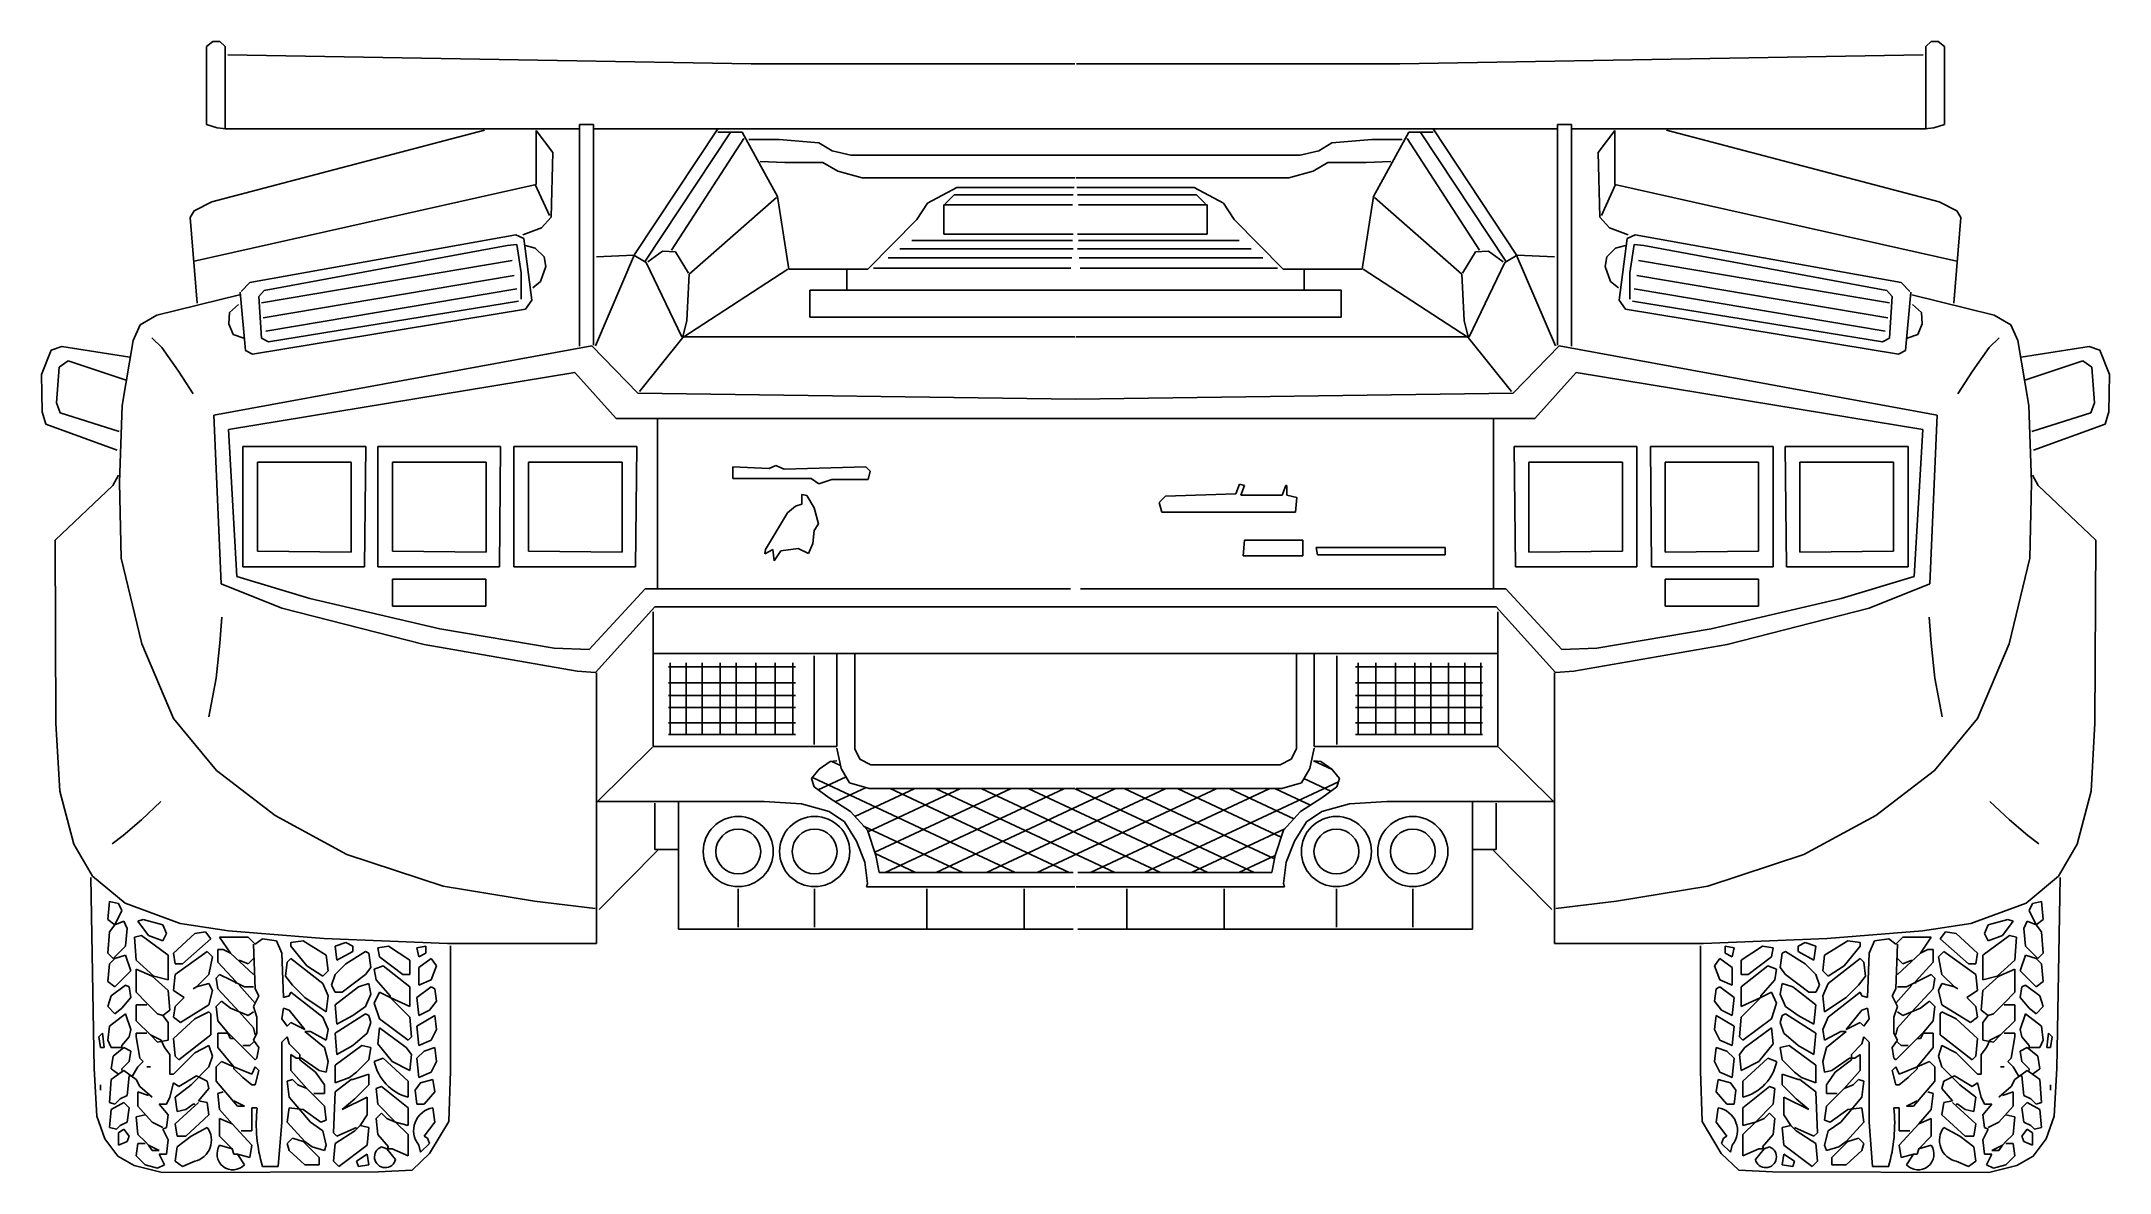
# Model space of a CAD drawing. Extents: x -0.01 to 2.1, y 0 to 1.15.
import ezdxf

# ---------------------------------------------------------------- set-up
doc = ezdxf.new("R2010")
doc.units = 0
doc.layers.get('0').update_dxf_attribs({"linetype": 'CONTINUOUS'})

msp = doc.modelspace()

# ---------------------------------------------------------------- linework, layer by layer
at = {"color": 0, "linetype": 'BYBLOCK'}
for p, q in [((0.1611, 1.1519), (0.1548, 1.1465)), ((0.1548, 1.1465), (0.1548, 1.0671)), ((0.1683, 1.1519), (0.1611, 1.1519)), ((0.1737, 1.1465), (0.1683, 1.1519)), ((0.1737, 1.0626), (0.1737, 1.1465)), ((1.9101, 1.1465), (1.9155, 1.1519)), ((1.9101, 1.0626), (1.9101, 1.1465)), ((1.9155, 1.1519), (1.9227, 1.1519)), ((1.9227, 1.1519), (1.929, 1.1465)), ((1.929, 1.1465), (1.929, 1.0671)), ((0.7107, 1.129), (0.1764, 1.1383)), ((1.0411, 1.129), (0.7107, 1.129)), ((1.0428, 1.129), (1.3732, 1.129)), ((1.3732, 1.129), (1.9074, 1.1383)), ((0.1548, 1.0671), (0.1656, 1.0635)), ((0.1602, 0.988), (0.4385, 1.0614)), ((0.1656, 1.0635), (0.1746, 1.0626)), ((0.5346, 1.0626), (0.1737, 1.0626)), ((0.4913, 1.0058), (0.4913, 1.0608)), ((0.4913, 1.0608), (0.5084, 1.0383)), ((0.5355, 0.8408), (0.5355, 1.0671)), ((0.5355, 1.0671), (0.5499, 1.0671)), ((0.5499, 1.0671), (0.5499, 0.8417)), ((0.5502, 1.0625), (1.0422, 1.0625)), ((0.5918, 0.9344), (0.6767, 1.0625)), ((0.6892, 1.0584), (0.6026, 0.9277)), ((0.6767, 1.0592), (0.7017, 1.0592)), ((0.7017, 1.0592), (0.7375, 0.9935)), ((1.5336, 1.0625), (1.0416, 1.0625)), ((1.3821, 1.0592), (1.3463, 0.9935)), ((1.4071, 1.0592), (1.3821, 1.0592)), ((1.3946, 1.0584), (1.4812, 0.9277)), ((1.492, 0.9344), (1.4071, 1.0625)), ((1.5339, 1.0671), (1.5339, 0.8417)), ((1.5483, 1.0671), (1.5339, 1.0671)), ((1.5483, 0.8408), (1.5483, 1.0671)), ((1.5492, 1.0626), (1.9101, 1.0626)), ((1.5925, 1.0608), (1.5754, 1.0383)), ((1.5925, 1.0058), (1.5925, 1.0608)), ((1.9237, 0.988), (1.6453, 1.0614)), ((1.9182, 1.0635), (1.9092, 1.0626)), ((1.929, 1.0671), (1.9182, 1.0635)), ((0.5084, 1.0383), (0.5066, 0.9725)), ((0.7034, 1.0526), (0.6293, 0.9386)), ((0.7392, 1.0517), (0.7084, 1.0517)), ((0.78, 1.0484), (0.7392, 1.0517)), ((0.7933, 1.0401), (0.78, 1.0484)), ((0.8124, 1.0359), (0.7933, 1.0401)), ((1.0422, 1.0359), (0.8124, 1.0359)), ((1.0416, 1.0359), (1.2714, 1.0359)), ((1.2714, 1.0359), (1.2905, 1.0401)), ((1.2905, 1.0401), (1.3038, 1.0484)), ((1.3038, 1.0484), (1.3446, 1.0517)), ((1.3446, 1.0517), (1.3755, 1.0517)), ((1.3804, 1.0526), (1.4545, 0.9386)), ((1.5754, 1.0383), (1.5772, 0.9725)), ((0.745, 1.0284), (0.72, 1.0293)), ((0.7841, 1.0284), (0.745, 1.0284)), ((0.7991, 1.0193), (0.7841, 1.0284)), ((0.8241, 1.0126), (0.7991, 1.0193)), ((1.2597, 1.0126), (1.2847, 1.0193)), ((1.2847, 1.0193), (1.2997, 1.0284)), ((1.2997, 1.0284), (1.3388, 1.0284)), ((1.3388, 1.0284), (1.3638, 1.0293)), ((0.1422, 0.9274), (0.4913, 1.0058)), ((0.5048, 0.9743), (0.4904, 1.0058)), ((0.7367, 0.9926), (0.6476, 0.9144)), ((0.7375, 0.9935), (0.7492, 0.9194)), ((1.0414, 1.0126), (0.8241, 1.0126)), ((0.8907, 0.9868), (0.9207, 1.0026)), ((0.9182, 0.9951), (0.909, 0.986)), ((1.0397, 0.9951), (0.9182, 0.9951)), ((0.9207, 1.0026), (1.0406, 1.0026)), ((1.0424, 1.0126), (1.2597, 1.0126)), ((1.1631, 1.0026), (1.0432, 1.0026)), ((1.0441, 0.9951), (1.1656, 0.9951)), ((1.1931, 0.9868), (1.1631, 1.0026)), ((1.1656, 0.9951), (1.1748, 0.986)), ((1.3463, 0.9935), (1.3347, 0.9194)), ((1.3471, 0.9926), (1.4362, 0.9144)), ((1.579, 0.9743), (1.5934, 1.0058)), ((1.9417, 0.9274), (1.5925, 1.0058)), ((0.138, 0.972), (0.1421, 0.979)), ((0.1451, 0.8846), (0.138, 0.972)), ((0.1421, 0.979), (0.1602, 0.988)), ((0.5066, 0.9725), (0.4967, 0.9617)), ((0.8799, 0.9702), (0.8907, 0.9868)), ((1.0389, 0.9852), (0.9074, 0.9852)), ((0.9074, 0.9852), (0.9074, 0.9552)), ((1.0449, 0.9852), (1.1765, 0.9852)), ((1.1765, 0.9852), (1.1765, 0.9552)), ((1.2039, 0.9702), (1.1931, 0.9868)), ((1.5772, 0.9725), (1.5871, 0.9617)), ((1.9418, 0.979), (1.9237, 0.988)), ((1.9387, 0.8846), (1.9458, 0.972)), ((1.9458, 0.972), (1.9418, 0.979)), ((0.4705, 0.9544), (0.199, 0.9058)), ((0.4787, 0.9508), (0.4705, 0.9544)), ((0.4967, 0.9617), (0.4777, 0.9544)), ((0.4868, 0.8877), (0.4787, 0.9508)), ((0.8299, 0.9194), (0.8799, 0.9702)), ((0.9074, 0.9552), (1.0397, 0.9552)), ((1.1765, 0.9552), (1.0441, 0.9552)), ((1.2539, 0.9194), (1.2039, 0.9702)), ((1.5871, 0.9617), (1.6061, 0.9544)), ((1.5971, 0.8877), (1.6052, 0.9508)), ((1.6052, 0.9508), (1.6133, 0.9544)), ((1.6133, 0.9544), (1.8848, 0.9058)), ((0.4615, 0.9436), (0.2134, 0.8976)), ((0.4714, 0.9445), (0.4615, 0.9436)), ((0.4759, 0.9157), (0.4714, 0.9445)), ((0.4805, 0.9436), (0.4904, 0.9409)), ((0.4904, 0.9409), (0.4994, 0.9319)), ((0.4994, 0.9319), (0.5012, 0.922)), ((0.5518, 0.8412), (0.5918, 0.9344)), ((0.5527, 0.9319), (0.591, 0.9336)), ((0.591, 0.9336), (0.6035, 0.9261)), ((0.6201, 0.9377), (0.6051, 0.9269)), ((0.6334, 0.9369), (0.6201, 0.9377)), ((0.6468, 0.9153), (0.6334, 0.9369)), ((1.0381, 0.9311), (0.8507, 0.9311)), ((1.0397, 0.9402), (0.8624, 0.9402)), ((1.0389, 0.9485), (0.8749, 0.9485)), ((1.0441, 0.9402), (1.2214, 0.9402)), ((1.0449, 0.9485), (1.2089, 0.9485)), ((1.0457, 0.9311), (1.2331, 0.9311)), ((1.4371, 0.9153), (1.4504, 0.9369)), ((1.4504, 0.9369), (1.4637, 0.9377)), ((1.4637, 0.9377), (1.4787, 0.9269)), ((1.4928, 0.9336), (1.4804, 0.9261)), ((1.532, 0.8412), (1.492, 0.9344)), ((1.5311, 0.9319), (1.4928, 0.9336)), ((1.5844, 0.9319), (1.5826, 0.922)), ((1.5934, 0.9409), (1.5844, 0.9319)), ((1.6034, 0.9436), (1.5934, 0.9409)), ((1.6079, 0.9157), (1.6124, 0.9445)), ((1.6124, 0.9445), (1.6223, 0.9436)), ((1.6223, 0.9436), (1.8704, 0.8976)), ((0.4669, 0.9283), (0.2107, 0.885)), ((0.4687, 0.913), (0.2125, 0.8697)), ((0.4759, 0.8886), (0.4759, 0.9157)), ((0.5012, 0.922), (0.4958, 0.9067)), ((0.6035, 0.9261), (0.6401, 0.8504)), ((0.6409, 0.8495), (0.7483, 0.9194)), ((0.6476, 0.9144), (0.6451, 0.867)), ((0.7492, 0.9194), (0.8083, 0.9194)), ((0.8083, 0.9194), (0.8299, 0.9194)), ((0.8083, 0.9194), (0.8083, 0.8978)), ((0.8358, 0.9203), (1.0372, 0.9203)), ((1.2481, 0.9203), (1.0466, 0.9203)), ((1.2755, 0.9194), (1.2539, 0.9194)), ((1.3347, 0.9194), (1.2755, 0.9194)), ((1.2755, 0.9194), (1.2755, 0.8978)), ((1.4429, 0.8495), (1.3355, 0.9194)), ((1.4362, 0.9144), (1.4387, 0.867)), ((1.4804, 0.9261), (1.4437, 0.8504)), ((1.5826, 0.922), (1.588, 0.9067)), ((1.6079, 0.8886), (1.6079, 0.9157)), ((1.6151, 0.913), (1.8713, 0.8697)), ((1.6169, 0.9283), (1.8731, 0.885)), ((0.1039, 0.8725), (0.1882, 0.8931)), ((0.1891, 0.8958), (0.1945, 0.8363)), ((0.199, 0.9058), (0.19, 0.8967)), ((0.2134, 0.8976), (0.208, 0.8913)), ((0.208, 0.8913), (0.2107, 0.849)), ((0.4714, 0.8994), (0.2152, 0.8562)), ((0.4805, 0.8787), (0.4868, 0.8877)), ((0.4958, 0.9067), (0.4877, 0.9003)), ((0.7708, 0.8978), (1.0422, 0.8978)), ((0.7708, 0.8978), (0.7708, 0.8703)), ((1.313, 0.8978), (1.0416, 0.8978)), ((1.313, 0.8978), (1.313, 0.8703)), ((1.588, 0.9067), (1.5962, 0.9003)), ((1.6034, 0.8787), (1.5971, 0.8877)), ((1.6124, 0.8994), (1.8686, 0.8562)), ((1.8704, 0.8976), (1.8758, 0.8913)), ((1.8758, 0.8913), (1.8731, 0.849)), ((1.8848, 0.9058), (1.8939, 0.8967)), ((1.8948, 0.8958), (1.8894, 0.8363)), ((1.9799, 0.8725), (1.8957, 0.8931)), ((0.0868, 0.8625), (0.1039, 0.8725)), ((0.1782, 0.8751), (0.1773, 0.8634)), ((0.1873, 0.8832), (0.1782, 0.8751)), ((0.2017, 0.8327), (0.4805, 0.8787)), ((0.2179, 0.8453), (0.4732, 0.8868)), ((0.6451, 0.867), (0.6409, 0.8504)), ((0.7708, 0.8703), (1.0422, 0.8703)), ((1.313, 0.8703), (1.0416, 0.8703)), ((1.4387, 0.867), (1.4429, 0.8504)), ((1.8821, 0.8327), (1.6034, 0.8787)), ((1.8659, 0.8453), (1.6106, 0.8868)), ((1.8966, 0.8832), (1.9056, 0.8751)), ((1.9056, 0.8751), (1.9065, 0.8634)), ((1.997, 0.8625), (1.9799, 0.8725)), ((0.0687, 0.7802), (0.0798, 0.8464)), ((0.0798, 0.8464), (0.0868, 0.8625)), ((0.1089, 0.8394), (0.0989, 0.8494)), ((0.1773, 0.8634), (0.1818, 0.8526)), ((0.1818, 0.8526), (0.1927, 0.849)), ((0.2107, 0.849), (0.2179, 0.8453)), ((0.5968, 0.7946), (0.6409, 0.8495)), ((0.6401, 0.8504), (1.0414, 0.8504)), ((1.4437, 0.8504), (1.0424, 0.8504)), ((1.487, 0.7946), (1.4429, 0.8495)), ((1.8731, 0.849), (1.8659, 0.8453)), ((1.902, 0.8526), (1.8912, 0.849)), ((1.9065, 0.8634), (1.902, 0.8526)), ((1.9749, 0.8394), (1.985, 0.8494)), ((2.0041, 0.8464), (1.997, 0.8625)), ((2.0151, 0.7802), (2.0041, 0.8464)), ((-0.0039, 0.8367), (-0.0139, 0.812)), ((0.007, 0.8403), (-0.0039, 0.8367)), ((0.0134, 0.8257), (0.0043, 0.8193)), ((0.0764, 0.8294), (0.007, 0.8403)), ((0.0737, 0.8057), (0.0134, 0.8257)), ((0.126, 0.8153), (0.1089, 0.8394)), ((0.548, 0.8412), (0.1621, 0.7705)), ((0.1945, 0.8363), (0.2017, 0.8327)), ((0.5952, 0.7929), (0.548, 0.8412)), ((1.4887, 0.7929), (1.5358, 0.8412)), ((1.5358, 0.8412), (1.9217, 0.7705)), ((1.8894, 0.8363), (1.8821, 0.8327)), ((1.9578, 0.8153), (1.9749, 0.8394)), ((2.0074, 0.8294), (2.0768, 0.8403)), ((2.0102, 0.8057), (2.0704, 0.8257)), ((2.0704, 0.8257), (2.0795, 0.8193)), ((2.0768, 0.8403), (2.0877, 0.8367)), ((2.0877, 0.8367), (2.0978, 0.812)), ((-0.0139, 0.812), (-0.013, 0.7737)), ((0.0043, 0.8193), (0.0016, 0.7829)), ((0.1411, 0.7922), (0.126, 0.8153)), ((0.5306, 0.814), (0.177, 0.7557)), ((0.5728, 0.7668), (0.5306, 0.814)), ((1.511, 0.7668), (1.5532, 0.814)), ((1.5532, 0.814), (1.9069, 0.7557)), ((1.9428, 0.7922), (1.9578, 0.8153)), ((2.0795, 0.8193), (2.0823, 0.7829)), ((2.0978, 0.812), (2.0969, 0.7737)), ((0.0016, 0.7829), (0.0052, 0.7728)), ((1.0419, 0.7867), (0.5952, 0.7929)), ((1.0419, 0.7867), (1.4887, 0.7929)), ((2.0823, 0.7829), (2.0786, 0.7728)), ((-0.013, 0.7737), (-0.0094, 0.761)), ((-0.0094, 0.761), (0.0636, 0.7345)), ((0.0052, 0.7728), (0.0654, 0.7537)), ((0.0658, 0.7016), (0.0687, 0.7802)), ((0.1621, 0.7705), (0.1695, 0.5982)), ((0.615, 0.7668), (0.5728, 0.7668)), ((0.615, 0.7668), (1.0419, 0.7668)), ((0.615, 0.5932), (0.615, 0.7668)), ((1.4688, 0.7668), (1.0419, 0.7668)), ((1.4688, 0.5932), (1.4688, 0.7668)), ((1.4688, 0.7668), (1.511, 0.7668)), ((1.9217, 0.7705), (1.9143, 0.5982)), ((2.0181, 0.7016), (2.0151, 0.7802)), ((2.0786, 0.7728), (2.0184, 0.7537)), ((2.0932, 0.761), (2.0202, 0.7345)), ((2.0969, 0.7737), (2.0932, 0.761)), ((0.177, 0.7557), (0.1857, 0.6056)), ((1.9069, 0.7557), (1.8982, 0.6056)), ((0.1919, 0.7383), (0.1919, 0.6155)), ((0.3172, 0.7383), (0.1919, 0.7383)), ((0.2068, 0.7222), (0.2068, 0.6316)), ((0.3023, 0.7222), (0.2068, 0.7222)), ((0.3023, 0.6304), (0.3023, 0.7222)), ((0.316, 0.6155), (0.3172, 0.7383)), ((0.3296, 0.7383), (0.3296, 0.6155)), ((0.4549, 0.7383), (0.3296, 0.7383)), ((0.3445, 0.7222), (0.3445, 0.6316)), ((0.4401, 0.7222), (0.3445, 0.7222)), ((0.4401, 0.6304), (0.4401, 0.7222)), ((0.4537, 0.6155), (0.4549, 0.7383)), ((0.5939, 0.7383), (0.4686, 0.7383)), ((0.4686, 0.7383), (0.4686, 0.6155)), ((0.579, 0.7222), (0.4835, 0.7222)), ((0.4835, 0.7222), (0.4835, 0.6316)), ((0.579, 0.6304), (0.579, 0.7222)), ((0.5927, 0.6155), (0.5939, 0.7383)), ((0.7361, 0.7189), (0.7292, 0.7158)), ((0.7443, 0.7152), (0.7361, 0.7189)), ((1.4899, 0.7383), (1.6152, 0.7383)), ((1.4911, 0.6155), (1.4899, 0.7383)), ((1.5048, 0.7222), (1.6003, 0.7222)), ((1.5048, 0.6304), (1.5048, 0.7222)), ((1.6003, 0.7222), (1.6003, 0.6316)), ((1.6152, 0.7383), (1.6152, 0.6155)), ((1.6301, 0.6155), (1.6289, 0.7383)), ((1.6289, 0.7383), (1.7542, 0.7383)), ((1.6438, 0.6304), (1.6438, 0.7222)), ((1.6438, 0.7222), (1.7393, 0.7222)), ((1.7393, 0.7222), (1.7393, 0.6316)), ((1.7542, 0.7383), (1.7542, 0.6155)), ((1.7679, 0.6155), (1.7666, 0.7383)), ((1.7666, 0.7383), (1.892, 0.7383)), ((1.7815, 0.6304), (1.7815, 0.7222)), ((1.7815, 0.7222), (1.8771, 0.7222)), ((1.8771, 0.7222), (1.8771, 0.6316)), ((1.892, 0.7383), (1.892, 0.6155)), ((0, 0.6426), (0.0591, 0.6987)), ((0.0591, 0.6987), (0.0648, 0.7092)), ((0.0677, 0.6245), (0.0658, 0.7016)), ((0.6922, 0.7177), (0.6922, 0.7058)), ((0.7292, 0.7158), (0.6922, 0.7177)), ((0.6922, 0.7058), (0.7719, 0.7058)), ((0.8277, 0.7177), (0.7443, 0.7152)), ((0.7719, 0.7058), (0.78, 0.7001)), ((0.78, 0.7001), (0.7932, 0.7045)), ((0.7932, 0.7045), (0.8302, 0.7045)), ((0.8321, 0.7133), (0.8277, 0.7177)), ((0.8302, 0.7045), (0.8321, 0.7133)), ((1.2095, 0.6999), (1.2057, 0.6899)), ((1.2144, 0.6986), (1.2095, 0.6999)), ((1.2107, 0.6887), (1.2144, 0.6986)), ((1.2566, 0.6986), (1.2529, 0.6887)), ((1.2578, 0.6986), (1.2566, 0.6986)), ((1.2578, 0.6887), (1.2578, 0.6986)), ((2.0162, 0.6245), (2.0181, 0.7016)), ((2.0247, 0.6987), (2.019, 0.7092)), ((2.0838, 0.6426), (2.0247, 0.6987)), ((0.7562, 0.6776), (0.748, 0.6707)), ((0.7625, 0.6794), (0.7562, 0.6776)), ((0.7625, 0.6895), (0.7625, 0.6794)), ((0.7675, 0.6882), (0.7625, 0.6895)), ((0.775, 0.6757), (0.7675, 0.6882)), ((1.1338, 0.6875), (1.1275, 0.6813)), ((1.1275, 0.6813), (1.13, 0.6713)), ((1.2057, 0.6899), (1.1338, 0.6875)), ((1.2529, 0.6887), (1.2107, 0.6887)), ((1.2678, 0.6862), (1.2578, 0.6887)), ((1.2665, 0.6713), (1.2678, 0.6862)), ((0.748, 0.6707), (0.7254, 0.6331)), ((0.7794, 0.6594), (0.775, 0.6757)), ((0.775, 0.6525), (0.7794, 0.6594)), ((1.13, 0.6713), (1.2665, 0.6713)), ((0.001, 0.456), (0, 0.6426)), ((0.7411, 0.6318), (0.7587, 0.6343)), ((0.7587, 0.6343), (0.7694, 0.6293)), ((0.7694, 0.6293), (0.7738, 0.6393)), ((0.7738, 0.6393), (0.775, 0.6525)), ((1.2144, 0.6428), (1.2132, 0.6267)), ((1.274, 0.6428), (1.2144, 0.6428)), ((1.274, 0.6267), (1.274, 0.6428)), ((1.4192, 0.6354), (1.2876, 0.6354)), ((1.2876, 0.6354), (1.2889, 0.6279)), ((1.4192, 0.6279), (1.4192, 0.6354)), ((2.0828, 0.456), (2.0838, 0.6426)), ((0.0886, 0.5369), (0.0677, 0.6245)), ((0.1919, 0.6155), (0.316, 0.6155)), ((0.2068, 0.6316), (0.3023, 0.6304)), ((0.3296, 0.6155), (0.4537, 0.6155)), ((0.3445, 0.6316), (0.4401, 0.6304)), ((0.4686, 0.6155), (0.5927, 0.6155)), ((0.4835, 0.6316), (0.579, 0.6304)), ((0.7254, 0.6331), (0.7248, 0.6287)), ((0.7248, 0.6287), (0.733, 0.6331)), ((0.733, 0.6331), (0.7342, 0.6218)), ((0.7342, 0.6218), (0.7411, 0.6318)), ((1.2132, 0.6267), (1.274, 0.6267)), ((1.2889, 0.6279), (1.4192, 0.6279)), ((1.6152, 0.6155), (1.4911, 0.6155)), ((1.6003, 0.6316), (1.5048, 0.6304)), ((1.7542, 0.6155), (1.6301, 0.6155)), ((1.7393, 0.6316), (1.6438, 0.6304)), ((1.892, 0.6155), (1.7679, 0.6155)), ((1.8771, 0.6316), (1.7815, 0.6304)), ((1.9952, 0.5369), (2.0162, 0.6245)), ((0.1695, 0.5982), (0.2316, 0.5734)), ((0.1857, 0.6056), (0.2601, 0.5833)), ((0.3445, 0.6031), (0.3445, 0.5755)), ((0.4398, 0.6031), (0.3445, 0.6031)), ((0.4398, 0.5755), (0.4398, 0.6031)), ((0.5455, 0.5312), (0.6026, 0.5932)), ((0.6026, 0.5932), (0.615, 0.5932)), ((1.0369, 0.5932), (0.615, 0.5932)), ((1.0469, 0.5932), (1.4688, 0.5932)), ((1.4812, 0.5932), (1.4688, 0.5932)), ((1.5383, 0.5312), (1.4812, 0.5932)), ((1.644, 0.6031), (1.7393, 0.6031)), ((1.644, 0.5755), (1.644, 0.6031)), ((1.7393, 0.6031), (1.7393, 0.5755)), ((1.8982, 0.6056), (1.8237, 0.5833)), ((1.9143, 0.5982), (1.8523, 0.5734)), ((0.2316, 0.5734), (0.3768, 0.5362)), ((0.2601, 0.5833), (0.3929, 0.5523)), ((0.3445, 0.5755), (0.4398, 0.5755)), ((0.5517, 0.5076), (0.6125, 0.5746)), ((0.6125, 0.5746), (1.0419, 0.5746)), ((1.4713, 0.5746), (1.0419, 0.5746)), ((1.5321, 0.5076), (1.4713, 0.5746)), ((1.7393, 0.5755), (1.644, 0.5755)), ((1.8237, 0.5833), (1.6909, 0.5523)), ((1.8523, 0.5734), (1.7071, 0.5362)), ((0.1703, 0.564), (0.1684, 0.5377)), ((0.3929, 0.5523), (0.5095, 0.5324)), ((0.6108, 0.5696), (0.6108, 0.4322)), ((1.473, 0.5696), (1.473, 0.4322)), ((1.6909, 0.5523), (1.5743, 0.5324)), ((1.9135, 0.564), (1.9154, 0.5377)), ((0.121, 0.4608), (0.0886, 0.5369)), ((0.1684, 0.5377), (0.1647, 0.502)), ((0.3768, 0.5362), (0.5331, 0.5089)), ((0.5095, 0.5324), (0.5455, 0.5312)), ((1.5743, 0.5324), (1.5383, 0.5312)), ((1.7071, 0.5362), (1.5507, 0.5089)), ((1.9154, 0.5377), (1.9192, 0.502)), ((1.9628, 0.4608), (1.9952, 0.5369)), ((0.5331, 0.5089), (0.5517, 0.5076)), ((0.5529, 0.5074), (0.5529, 0.231)), ((1.042, 0.5272), (0.6108, 0.5272)), ((0.756, 0.5134), (0.6264, 0.5134)), ((0.6281, 0.5177), (0.6281, 0.4443)), ((0.6445, 0.5177), (0.6445, 0.4443)), ((0.6609, 0.5177), (0.6609, 0.4443)), ((0.6791, 0.5177), (0.6791, 0.4443)), ((0.6955, 0.5177), (0.6955, 0.4443)), ((0.7154, 0.5177), (0.7154, 0.4443)), ((0.7352, 0.5177), (0.7352, 0.4443)), ((0.7534, 0.5177), (0.7534, 0.4443)), ((0.775, 0.5246), (0.775, 0.434)), ((0.7983, 0.4322), (0.7983, 0.5264)), ((0.8165, 0.5264), (0.8165, 0.4297)), ((1.0418, 0.5272), (1.473, 0.5272)), ((1.2674, 0.5264), (1.2674, 0.4297)), ((1.2855, 0.4322), (1.2855, 0.5264)), ((1.3088, 0.5246), (1.3088, 0.434)), ((1.3279, 0.5134), (1.4575, 0.5134)), ((1.3304, 0.5177), (1.3304, 0.4443)), ((1.3486, 0.5177), (1.3486, 0.4443)), ((1.3685, 0.5177), (1.3685, 0.4443)), ((1.3883, 0.5177), (1.3883, 0.4443)), ((1.4048, 0.5177), (1.4048, 0.4443)), ((1.4229, 0.5177), (1.4229, 0.4443)), ((1.4393, 0.5177), (1.4393, 0.4443)), ((1.4557, 0.5177), (1.4557, 0.4443)), ((1.5309, 0.5074), (1.5309, 0.231)), ((1.5507, 0.5089), (1.5321, 0.5076)), ((0.1647, 0.502), (0.1571, 0.4625)), ((0.756, 0.497), (0.6264, 0.497)), ((1.3279, 0.497), (1.4575, 0.497)), ((1.9192, 0.502), (1.9267, 0.4625)), ((0.756, 0.4841), (0.6264, 0.4841)), ((0.756, 0.472), (0.6264, 0.472)), ((1.3279, 0.4841), (1.4575, 0.4841)), ((1.3279, 0.472), (1.4575, 0.472)), ((0.0048, 0.3865), (0.001, 0.456)), ((0.1648, 0.4075), (0.121, 0.4608)), ((0.756, 0.4564), (0.6264, 0.4564)), ((0.756, 0.4443), (0.6264, 0.4443)), ((1.3279, 0.4564), (1.4575, 0.4564)), ((1.3279, 0.4443), (1.4575, 0.4443)), ((1.919, 0.4075), (1.9628, 0.4608)), ((2.079, 0.3865), (2.0828, 0.456)), ((0.6099, 0.4314), (0.5538, 0.3761)), ((0.6108, 0.4322), (0.7983, 0.4322)), ((0.8026, 0.4098), (0.7983, 0.4305)), ((0.8165, 0.4297), (0.8216, 0.4193)), ((1.2674, 0.4297), (1.2622, 0.4193)), ((1.2812, 0.4098), (1.2855, 0.4305)), ((1.473, 0.4322), (1.2855, 0.4322)), ((1.4739, 0.4314), (1.53, 0.3761)), ((0.2248, 0.3618), (0.1648, 0.4075)), ((0.7724, 0.3994), (0.7802, 0.4089)), ((0.7802, 0.4089), (0.7914, 0.4167)), ((0.7914, 0.4167), (0.7983, 0.4176)), ((0.7932, 0.4169), (0.802, 0.4128)), ((0.8113, 0.3951), (0.8026, 0.4098)), ((0.8216, 0.4193), (0.8329, 0.4133)), ((0.8329, 0.4133), (1.042, 0.4133)), ((1.2509, 0.4133), (1.0418, 0.4133)), ((1.2622, 0.4193), (1.2509, 0.4133)), ((1.2725, 0.3951), (1.2812, 0.4098)), ((1.2848, 0.4175), (1.304, 0.4085)), ((1.2924, 0.4167), (1.2855, 0.4176)), ((1.3037, 0.4089), (1.2924, 0.4167)), ((1.3114, 0.3994), (1.3037, 0.4089)), ((1.859, 0.3618), (1.919, 0.4075)), ((0.0191, 0.3323), (0.0048, 0.3865)), ((0.775, 0.3908), (0.7724, 0.3994)), ((0.7733, 0.4005), (0.9804, 0.3036)), ((0.7905, 0.3796), (0.775, 0.3908)), ((0.8077, 0.4012), (0.7791, 0.3878)), ((0.8276, 0.3901), (0.7967, 0.3757)), ((0.8312, 0.3891), (0.8113, 0.3951)), ((0.8771, 0.389), (0.8167, 0.3607)), ((0.9237, 0.389), (0.83, 0.3451)), ((1.0411, 0.3891), (0.8312, 0.3891)), ((0.9757, 0.389), (0.837, 0.3241)), ((1.0301, 0.389), (0.8476, 0.3036)), ((0.8528, 0.3891), (1.0355, 0.3036)), ((0.8996, 0.389), (1.0821, 0.3036)), ((1.0821, 0.389), (0.8996, 0.3036)), ((0.9462, 0.389), (1.1287, 0.3036)), ((1.1334, 0.389), (0.9509, 0.3036)), ((0.9944, 0.389), (1.1769, 0.3036)), ((1.1854, 0.389), (1.0029, 0.3036)), ((1.0417, 0.389), (1.2242, 0.3036)), ((1.0427, 0.3891), (1.2527, 0.3891)), ((1.2398, 0.389), (1.0573, 0.3036)), ((1.0922, 0.389), (1.2451, 0.3174)), ((1.3105, 0.3962), (1.1124, 0.3036)), ((1.1466, 0.389), (1.252, 0.3396)), ((1.1994, 0.389), (1.2649, 0.3583)), ((1.246, 0.389), (1.2818, 0.3722)), ((1.2527, 0.3891), (1.2725, 0.3951)), ((1.275, 0.3993), (1.3027, 0.3864)), ((1.2933, 0.3796), (1.3088, 0.3908)), ((1.3088, 0.3908), (1.3114, 0.3994)), ((2.0647, 0.3323), (2.079, 0.3865)), ((0.1082, 0.376), (0.0884, 0.3572)), ((0.2981, 0.3218), (0.2248, 0.3618)), ((0.5538, 0.3761), (0.724, 0.3761)), ((0.6125, 0.3269), (0.6125, 0.3744)), ((0.6367, 0.2457), (0.6367, 0.3753)), ((0.724, 0.3761), (0.762, 0.3735)), ((0.762, 0.3735), (0.7905, 0.3658)), ((0.8121, 0.3658), (0.7905, 0.3796)), ((0.7905, 0.3658), (0.8061, 0.3554)), ((0.8294, 0.3468), (0.8121, 0.3658)), ((1.2544, 0.3468), (1.2717, 0.3658)), ((1.2717, 0.3658), (1.2933, 0.3796)), ((1.2933, 0.3658), (1.2777, 0.3554)), ((1.3218, 0.3735), (1.2933, 0.3658)), ((1.3598, 0.3761), (1.3218, 0.3735)), ((1.53, 0.3761), (1.3598, 0.3761)), ((1.4471, 0.2457), (1.4471, 0.3753)), ((1.4713, 0.3269), (1.4713, 0.3744)), ((1.7857, 0.3218), (1.859, 0.3618)), ((1.9756, 0.376), (1.9954, 0.3572)), ((0.0696, 0.3412), (0.0583, 0.3327)), ((0.0884, 0.3572), (0.0696, 0.3412)), ((0.8061, 0.3554), (0.8182, 0.3355)), ((0.8256, 0.3509), (0.9268, 0.3036)), ((0.8381, 0.3209), (0.8294, 0.3468)), ((1.2556, 0.348), (1.1605, 0.3036)), ((1.2458, 0.3209), (1.2544, 0.3468)), ((1.2777, 0.3554), (1.2656, 0.3355)), ((1.9954, 0.3572), (2.0142, 0.3412)), ((2.0142, 0.3412), (2.0255, 0.3327)), ((0.0381, 0.2999), (0.0191, 0.3323)), ((0.3962, 0.2895), (0.2981, 0.3218)), ((0.6151, 0.326), (0.5555, 0.2656)), ((0.6367, 0.3269), (0.6125, 0.3269)), ((0.8182, 0.3355), (0.8268, 0.3139)), ((0.8374, 0.3229), (0.8787, 0.3036)), ((0.8415, 0.3036), (0.8381, 0.3209)), ((1.2458, 0.3209), (1.2087, 0.3036)), ((1.2423, 0.3036), (1.2458, 0.3209)), ((1.2656, 0.3355), (1.257, 0.3139)), ((1.4471, 0.3269), (1.4713, 0.3269)), ((1.4687, 0.326), (1.5283, 0.2656)), ((1.6876, 0.2895), (1.7857, 0.3218)), ((2.0457, 0.2999), (2.0647, 0.3323)), ((0.0366, 0.2985), (0.0401, 0.1035)), ((0.0715, 0.2723), (0.0381, 0.2999)), ((0.8268, 0.3139), (0.8294, 0.2924)), ((1.0394, 0.3036), (0.8415, 0.3036)), ((1.0444, 0.3036), (1.2423, 0.3036)), ((1.257, 0.3139), (1.2544, 0.2924)), ((2.0124, 0.2723), (2.0457, 0.2999)), ((2.0472, 0.2985), (2.0437, 0.1035)), ((0.4895, 0.2742), (0.3962, 0.2895)), ((0.6976, 0.287), (0.6976, 0.2477)), ((0.7756, 0.287), (0.7756, 0.2477)), ((0.8294, 0.2924), (0.8286, 0.2889)), ((0.8286, 0.2889), (1.0411, 0.2889)), ((0.8901, 0.2455), (0.8901, 0.287)), ((0.9895, 0.2455), (0.9895, 0.287)), ((1.2553, 0.2889), (1.0427, 0.2889)), ((1.0943, 0.2455), (1.0943, 0.287)), ((1.1938, 0.2455), (1.1938, 0.287)), ((1.2544, 0.2924), (1.2553, 0.2889)), ((1.3083, 0.287), (1.3083, 0.2477)), ((1.3863, 0.287), (1.3863, 0.2477)), ((1.5943, 0.2742), (1.6876, 0.2895)), ((0.0538, 0.2556), (0.0556, 0.2738)), ((0.0611, 0.2502), (0.0538, 0.2556)), ((0.0556, 0.2738), (0.0647, 0.2719)), ((0.0683, 0.2647), (0.0611, 0.2502)), ((0.0611, 0.2502), (0.0701, 0.2538)), ((0.0647, 0.2719), (0.0683, 0.2647)), ((0.0701, 0.2538), (0.0738, 0.2465)), ((0.1277, 0.2514), (0.0715, 0.2723)), ((0.0901, 0.2556), (0.0847, 0.2538)), ((0.0847, 0.2538), (0.0955, 0.2393)), ((0.1101, 0.2502), (0.0901, 0.2556)), ((0.5514, 0.2666), (0.4895, 0.2742)), ((1.5324, 0.2666), (1.5943, 0.2742)), ((1.9562, 0.2514), (2.0124, 0.2723)), ((1.9738, 0.2502), (1.9937, 0.2556)), ((1.9992, 0.2538), (1.9883, 0.2393)), ((1.9937, 0.2556), (1.9992, 0.2538)), ((2.0137, 0.2538), (2.0101, 0.2465)), ((2.0228, 0.2502), (2.0137, 0.2538)), ((2.0191, 0.2719), (2.0155, 0.2647)), ((2.0155, 0.2647), (2.0228, 0.2502)), ((2.0282, 0.2738), (2.0191, 0.2719)), ((2.0228, 0.2502), (2.03, 0.2556)), ((2.03, 0.2556), (2.0282, 0.2738)), ((0.0538, 0.2211), (0.0556, 0.2429)), ((0.0556, 0.2429), (0.0611, 0.2502)), ((0.0738, 0.2465), (0.072, 0.2284)), ((0.0883, 0.2393), (0.081, 0.2375)), ((0.081, 0.2375), (0.0828, 0.2139)), ((0.1155, 0.2193), (0.0883, 0.2393)), ((0.0955, 0.2393), (0.1101, 0.2338)), ((0.1137, 0.2411), (0.1101, 0.2502)), ((0.1101, 0.2338), (0.1137, 0.2411)), ((0.1427, 0.2411), (0.121, 0.2211)), ((0.1772, 0.2438), (0.1277, 0.2514)), ((0.13, 0.2103), (0.1591, 0.2357)), ((0.1536, 0.2429), (0.1427, 0.2411)), ((0.1591, 0.2357), (0.1536, 0.2429)), ((0.1681, 0.2375), (0.1972, 0.2375)), ((0.179, 0.2211), (0.1681, 0.2375)), ((0.2743, 0.2362), (0.1772, 0.2438)), ((0.1972, 0.2375), (0.2044, 0.2302)), ((0.2044, 0.2302), (0.2117, 0.2357)), ((0.2117, 0.2357), (0.2262, 0.2338)), ((0.2262, 0.2338), (0.2316, 0.2211)), ((0.2534, 0.2338), (0.2407, 0.232)), ((0.277, 0.2193), (0.2534, 0.2338)), ((0.4008, 0.231), (0.2743, 0.2362)), ((1.0394, 0.2457), (0.6367, 0.2457)), ((1.0444, 0.2457), (1.4471, 0.2457)), ((1.683, 0.231), (1.8095, 0.2362)), ((1.8068, 0.2193), (1.8304, 0.2338)), ((1.8095, 0.2362), (1.9067, 0.2438)), ((1.8304, 0.2338), (1.8431, 0.232)), ((1.8576, 0.2338), (1.8522, 0.2211)), ((1.8722, 0.2357), (1.8576, 0.2338)), ((1.8794, 0.2302), (1.8722, 0.2357)), ((1.8867, 0.2375), (1.8794, 0.2302)), ((1.9157, 0.2375), (1.8867, 0.2375)), ((1.9048, 0.2211), (1.9157, 0.2375)), ((1.9067, 0.2438), (1.9562, 0.2514)), ((1.9248, 0.2357), (1.9302, 0.2429)), ((1.9538, 0.2103), (1.9248, 0.2357)), ((1.9302, 0.2429), (1.9411, 0.2411)), ((1.9411, 0.2411), (1.9629, 0.2211)), ((1.9683, 0.2193), (1.9955, 0.2393)), ((1.9701, 0.2411), (1.9738, 0.2502)), ((1.9738, 0.2338), (1.9701, 0.2411)), ((1.9883, 0.2393), (1.9738, 0.2338)), ((1.9955, 0.2393), (2.0028, 0.2375)), ((2.0028, 0.2375), (2.001, 0.2139)), ((2.0101, 0.2465), (2.0119, 0.2284)), ((2.0282, 0.2429), (2.0228, 0.2502)), ((2.03, 0.2211), (2.0282, 0.2429)), ((0.0593, 0.2157), (0.0538, 0.2211)), ((0.0556, 0.2103), (0.0611, 0.2157)), ((0.072, 0.2284), (0.0593, 0.2157)), ((0.0611, 0.2157), (0.072, 0.2193)), ((0.072, 0.2193), (0.0774, 0.203)), ((0.0828, 0.2139), (0.101, 0.1976)), ((0.1155, 0.1939), (0.1155, 0.2193)), ((0.121, 0.2211), (0.1228, 0.2103)), ((0.1228, 0.1994), (0.1554, 0.223)), ((0.1554, 0.223), (0.1609, 0.2175)), ((0.1609, 0.2175), (0.1572, 0.1994)), ((0.1663, 0.2248), (0.1663, 0.2121)), ((0.1718, 0.2248), (0.1663, 0.2248)), ((0.1663, 0.2121), (0.1845, 0.1921)), ((0.179, 0.2211), (0.1718, 0.2248)), ((0.2026, 0.1994), (0.179, 0.2211)), ((0.1972, 0.2103), (0.1881, 0.2139)), ((0.2026, 0.2157), (0.1972, 0.2103)), ((0.2026, 0.2302), (0.2044, 0.1848)), ((0.2316, 0.2211), (0.2334, 0.1758)), ((0.2353, 0.1976), (0.2371, 0.2121)), ((0.2371, 0.2121), (0.2407, 0.2157)), ((0.2407, 0.232), (0.2407, 0.2284)), ((0.2407, 0.2284), (0.257, 0.2084)), ((0.2407, 0.2157), (0.2734, 0.1903)), ((0.2788, 0.203), (0.277, 0.2193)), ((0.2969, 0.232), (0.2861, 0.2284)), ((0.2861, 0.2284), (0.2879, 0.2139)), ((0.2879, 0.2139), (0.3042, 0.223)), ((0.3042, 0.2284), (0.2969, 0.232)), ((0.3169, 0.223), (0.2969, 0.2103)), ((0.3042, 0.223), (0.3042, 0.2284)), ((0.3205, 0.2211), (0.3169, 0.223)), ((0.3224, 0.2066), (0.3205, 0.2211)), ((0.3405, 0.2284), (0.3296, 0.2266)), ((0.3296, 0.2266), (0.3314, 0.2175)), ((0.3314, 0.2175), (0.355, 0.1994)), ((0.3623, 0.2139), (0.3405, 0.2284)), ((0.3623, 0.1994), (0.3623, 0.2139)), ((0.3786, 0.2284), (0.3695, 0.2266)), ((0.3695, 0.2266), (0.3713, 0.2175)), ((0.3713, 0.2175), (0.3786, 0.2211)), ((0.384, 0.2157), (0.3713, 0.2066)), ((0.3786, 0.2211), (0.3786, 0.2284)), ((0.3895, 0.2084), (0.384, 0.2157)), ((0.5529, 0.231), (0.4008, 0.231)), ((0.4038, 0.1009), (0.4038, 0.2285)), ((1.5309, 0.231), (1.683, 0.231)), ((1.6801, 0.1009), (1.6801, 0.2285)), ((1.6943, 0.2084), (1.6998, 0.2157)), ((1.6998, 0.2157), (1.7125, 0.2066)), ((1.7052, 0.2284), (1.7143, 0.2266)), ((1.7052, 0.2211), (1.7052, 0.2284)), ((1.7125, 0.2175), (1.7052, 0.2211)), ((1.7143, 0.2266), (1.7125, 0.2175)), ((1.7216, 0.2139), (1.7433, 0.2284)), ((1.7216, 0.1994), (1.7216, 0.2139)), ((1.7524, 0.2175), (1.7288, 0.1994)), ((1.7433, 0.2284), (1.7542, 0.2266)), ((1.7542, 0.2266), (1.7524, 0.2175)), ((1.7615, 0.2066), (1.7633, 0.2211)), ((1.7633, 0.2211), (1.7669, 0.223)), ((1.7669, 0.223), (1.7869, 0.2103)), ((1.7796, 0.2284), (1.7869, 0.232)), ((1.7796, 0.223), (1.7796, 0.2284)), ((1.7959, 0.2139), (1.7796, 0.223)), ((1.7869, 0.232), (1.7978, 0.2284)), ((1.7978, 0.2284), (1.7959, 0.2139)), ((1.805, 0.203), (1.8068, 0.2193)), ((1.8431, 0.2157), (1.8105, 0.1903)), ((1.8431, 0.2284), (1.8268, 0.2084)), ((1.8431, 0.232), (1.8431, 0.2284)), ((1.8468, 0.2121), (1.8431, 0.2157)), ((1.8486, 0.1976), (1.8468, 0.2121)), ((1.8522, 0.2211), (1.8504, 0.1758)), ((1.8812, 0.2302), (1.8794, 0.1848)), ((1.8812, 0.1994), (1.9048, 0.2211)), ((1.8812, 0.2157), (1.8867, 0.2103)), ((1.8867, 0.2103), (1.8957, 0.2139)), ((1.9175, 0.2121), (1.8994, 0.1921)), ((1.9048, 0.2211), (1.9121, 0.2248)), ((1.9121, 0.2248), (1.9175, 0.2248)), ((1.9175, 0.2248), (1.9175, 0.2121)), ((1.9284, 0.223), (1.923, 0.2175)), ((1.923, 0.2175), (1.9266, 0.1994)), ((1.9611, 0.1994), (1.9284, 0.223)), ((1.9629, 0.2211), (1.9611, 0.2103)), ((1.9683, 0.1939), (1.9683, 0.2193)), ((2.001, 0.2139), (1.9828, 0.1976)), ((2.0119, 0.2193), (2.0064, 0.203)), ((2.0119, 0.2284), (2.0246, 0.2157)), ((2.0228, 0.2157), (2.0119, 0.2193)), ((2.0282, 0.2103), (2.0228, 0.2157)), ((2.0246, 0.2157), (2.03, 0.2211)), ((0.0538, 0.1921), (0.0556, 0.2103)), ((0.0611, 0.1867), (0.0538, 0.1921)), ((0.0774, 0.203), (0.0611, 0.1867)), ((0.0992, 0.1976), (0.0828, 0.2048)), ((0.0828, 0.2048), (0.0828, 0.1812)), ((0.1155, 0.183), (0.0992, 0.1976)), ((0.101, 0.1976), (0.1155, 0.1939)), ((0.121, 0.183), (0.1228, 0.1994)), ((0.1228, 0.2103), (0.13, 0.2103)), ((0.1572, 0.1994), (0.1445, 0.1867)), ((0.1445, 0.1867), (0.1572, 0.1903)), ((0.1572, 0.1903), (0.1609, 0.183)), ((0.1681, 0.1994), (0.1645, 0.1957)), ((0.1645, 0.1957), (0.1663, 0.1848)), ((0.179, 0.1939), (0.1681, 0.1994)), ((0.1935, 0.1867), (0.179, 0.1939)), ((0.1845, 0.1921), (0.1845, 0.1903)), ((0.2425, 0.1885), (0.2353, 0.1976)), ((0.257, 0.2084), (0.2734, 0.1976)), ((0.2734, 0.1976), (0.2788, 0.203)), ((0.2734, 0.1903), (0.2788, 0.1776)), ((0.2861, 0.1994), (0.2824, 0.1885)), ((0.2969, 0.2103), (0.2861, 0.1994)), ((0.2933, 0.1812), (0.3169, 0.1994)), ((0.3205, 0.1903), (0.3097, 0.1867)), ((0.3169, 0.1994), (0.3224, 0.2066)), ((0.3224, 0.1794), (0.3205, 0.1903)), ((0.3351, 0.2084), (0.326, 0.2048)), ((0.326, 0.2048), (0.3278, 0.1939)), ((0.3278, 0.1939), (0.3423, 0.1776)), ((0.3623, 0.1867), (0.3351, 0.2084)), ((0.355, 0.1994), (0.3623, 0.1994)), ((0.3713, 0.2066), (0.3713, 0.1885)), ((0.3713, 0.1885), (0.384, 0.1939)), ((0.384, 0.1939), (0.3895, 0.2084)), ((1.6998, 0.1939), (1.6943, 0.2084)), ((1.7125, 0.1885), (1.6998, 0.1939)), ((1.7125, 0.2066), (1.7125, 0.1885)), ((1.7216, 0.1867), (1.7488, 0.2084)), ((1.7288, 0.1994), (1.7216, 0.1994)), ((1.756, 0.1939), (1.7415, 0.1776)), ((1.7488, 0.2084), (1.7578, 0.2048)), ((1.7578, 0.2048), (1.756, 0.1939)), ((1.7669, 0.1994), (1.7615, 0.2066)), ((1.7615, 0.1794), (1.7633, 0.1903)), ((1.7633, 0.1903), (1.7742, 0.1867)), ((1.7905, 0.1812), (1.7669, 0.1994)), ((1.7869, 0.2103), (1.7978, 0.1994)), ((1.7978, 0.1994), (1.8014, 0.1885)), ((1.8105, 0.1976), (1.805, 0.203)), ((1.8105, 0.1903), (1.805, 0.1776)), ((1.8268, 0.2084), (1.8105, 0.1976)), ((1.8413, 0.1885), (1.8486, 0.1976)), ((1.8903, 0.1867), (1.9048, 0.1939)), ((1.8994, 0.1921), (1.8994, 0.1903)), ((1.9048, 0.1939), (1.9157, 0.1994)), ((1.9157, 0.1994), (1.9193, 0.1957)), ((1.9193, 0.1957), (1.9175, 0.1848)), ((1.9266, 0.1903), (1.923, 0.183)), ((1.9266, 0.1994), (1.9393, 0.1867)), ((1.9393, 0.1867), (1.9266, 0.1903)), ((1.9611, 0.2103), (1.9538, 0.2103)), ((1.9629, 0.183), (1.9611, 0.1994)), ((1.9828, 0.1976), (1.9683, 0.1939)), ((1.9683, 0.183), (1.9846, 0.1976)), ((1.9846, 0.1976), (2.001, 0.2048)), ((2.001, 0.2048), (2.001, 0.1812)), ((2.0064, 0.203), (2.0228, 0.1867)), ((2.0228, 0.1867), (2.03, 0.1921)), ((2.03, 0.1921), (2.0282, 0.2103)), ((0.0574, 0.1776), (0.0538, 0.1667)), ((0.072, 0.1885), (0.0574, 0.1776)), ((0.0683, 0.1649), (0.0774, 0.1758)), ((0.0756, 0.1867), (0.072, 0.1885)), ((0.0774, 0.1758), (0.0756, 0.1867)), ((0.0828, 0.1812), (0.0937, 0.1703)), ((0.0937, 0.1703), (0.1046, 0.1594)), ((0.1173, 0.1631), (0.1155, 0.183)), ((0.1318, 0.1758), (0.121, 0.183)), ((0.1228, 0.1667), (0.1318, 0.1758)), ((0.1445, 0.1867), (0.1409, 0.1848)), ((0.1609, 0.183), (0.1572, 0.1685)), ((0.1699, 0.1721), (0.1645, 0.1667)), ((0.1663, 0.1848), (0.1881, 0.1613)), ((0.179, 0.1649), (0.1699, 0.1721)), ((0.1881, 0.1885), (0.2044, 0.1703)), ((0.2026, 0.1867), (0.1935, 0.1867)), ((0.208, 0.1776), (0.2026, 0.1667)), ((0.2044, 0.1848), (0.208, 0.1776)), ((0.2334, 0.1758), (0.2389, 0.1776)), ((0.2389, 0.1776), (0.2407, 0.1812)), ((0.2407, 0.1812), (0.2734, 0.1558)), ((0.2552, 0.1758), (0.2425, 0.1885)), ((0.277, 0.1613), (0.2552, 0.1758)), ((0.2788, 0.1776), (0.277, 0.1613)), ((0.2824, 0.1885), (0.2861, 0.1812)), ((0.3097, 0.1867), (0.2861, 0.1685)), ((0.2861, 0.1812), (0.2933, 0.1812)), ((0.3169, 0.1667), (0.3224, 0.1794)), ((0.3314, 0.1812), (0.326, 0.1703)), ((0.326, 0.1703), (0.3314, 0.154)), ((0.3423, 0.1758), (0.3314, 0.1812)), ((0.3423, 0.1776), (0.3423, 0.1758)), ((0.3623, 0.1558), (0.3423, 0.1758)), ((0.3423, 0.1758), (0.3623, 0.1667)), ((0.3623, 0.1667), (0.3623, 0.1867)), ((0.384, 0.1867), (0.3695, 0.1758)), ((0.3695, 0.1758), (0.3713, 0.1576)), ((0.3822, 0.1631), (0.3895, 0.1721)), ((0.3877, 0.1848), (0.384, 0.1867)), ((0.3895, 0.1721), (0.3877, 0.1848)), ((1.6943, 0.1721), (1.6962, 0.1848)), ((1.7016, 0.1631), (1.6943, 0.1721)), ((1.6962, 0.1848), (1.6998, 0.1867)), ((1.6998, 0.1867), (1.7143, 0.1758)), ((1.7143, 0.1758), (1.7125, 0.1576)), ((1.7216, 0.1667), (1.7216, 0.1867)), ((1.7415, 0.1758), (1.7216, 0.1667)), ((1.7216, 0.1558), (1.7415, 0.1758)), ((1.7415, 0.1758), (1.7524, 0.1812)), ((1.7415, 0.1776), (1.7415, 0.1758)), ((1.7524, 0.1812), (1.7578, 0.1703)), ((1.7578, 0.1703), (1.7524, 0.154)), ((1.7669, 0.1667), (1.7615, 0.1794)), ((1.7742, 0.1867), (1.7978, 0.1685)), ((1.7978, 0.1812), (1.7905, 0.1812)), ((1.8014, 0.1885), (1.7978, 0.1812)), ((1.805, 0.1776), (1.8068, 0.1613)), ((1.8068, 0.1613), (1.8286, 0.1758)), ((1.8431, 0.1812), (1.8105, 0.1558)), ((1.8286, 0.1758), (1.8413, 0.1885)), ((1.8449, 0.1776), (1.8431, 0.1812)), ((1.8504, 0.1758), (1.8449, 0.1776)), ((1.8794, 0.1848), (1.8758, 0.1776)), ((1.8758, 0.1776), (1.8812, 0.1667)), ((1.8957, 0.1885), (1.8794, 0.1703)), ((1.8812, 0.1867), (1.8903, 0.1867)), ((1.9175, 0.1848), (1.8957, 0.1613)), ((1.9048, 0.1649), (1.9139, 0.1721)), ((1.9139, 0.1721), (1.9193, 0.1667)), ((1.923, 0.183), (1.9266, 0.1685)), ((1.9393, 0.1867), (1.9429, 0.1848)), ((1.952, 0.1758), (1.9629, 0.183)), ((1.9611, 0.1667), (1.952, 0.1758)), ((1.9665, 0.1631), (1.9683, 0.183)), ((1.9901, 0.1703), (1.9792, 0.1594)), ((2.001, 0.1812), (1.9901, 0.1703)), ((2.0064, 0.1758), (2.0082, 0.1867)), ((2.0155, 0.1649), (2.0064, 0.1758)), ((2.0082, 0.1867), (2.0119, 0.1885)), ((2.0119, 0.1885), (2.0264, 0.1776)), ((2.0264, 0.1776), (2.03, 0.1667)), ((0.0538, 0.1667), (0.0611, 0.1594)), ((0.0556, 0.1467), (0.072, 0.1594)), ((0.0611, 0.1594), (0.0683, 0.1649)), ((0.072, 0.1594), (0.0774, 0.1431)), ((0.0937, 0.1685), (0.0828, 0.1685)), ((0.0828, 0.1685), (0.0828, 0.1522)), ((0.0828, 0.1522), (0.0974, 0.1377)), ((0.1046, 0.1594), (0.1101, 0.1576)), ((0.1101, 0.1576), (0.1173, 0.1631)), ((0.1155, 0.1504), (0.1101, 0.1576)), ((0.1155, 0.1322), (0.1155, 0.1504)), ((0.121, 0.1558), (0.1228, 0.1667)), ((0.1282, 0.1504), (0.121, 0.1558)), ((0.1427, 0.154), (0.121, 0.134)), ((0.1572, 0.1685), (0.1282, 0.1504)), ((0.1572, 0.1613), (0.1427, 0.154)), ((0.1591, 0.1594), (0.1572, 0.1613)), ((0.1591, 0.1377), (0.1591, 0.1594)), ((0.1645, 0.1667), (0.1663, 0.1522)), ((0.1663, 0.1522), (0.1754, 0.1413)), ((0.1972, 0.1576), (0.179, 0.1649)), ((0.1881, 0.1613), (0.2026, 0.1449)), ((0.2026, 0.1613), (0.1972, 0.1576)), ((0.2026, 0.1667), (0.2062, 0.1558)), ((0.2062, 0.1558), (0.2062, 0.1395)), ((0.2316, 0.154), (0.2334, 0.1649)), ((0.2371, 0.1467), (0.2316, 0.154)), ((0.2334, 0.1649), (0.2389, 0.1631)), ((0.2407, 0.1504), (0.2371, 0.1467)), ((0.2389, 0.1631), (0.2552, 0.1431)), ((0.2552, 0.1431), (0.2407, 0.1504)), ((0.2734, 0.1558), (0.2788, 0.1431)), ((0.2861, 0.1685), (0.2879, 0.1486)), ((0.3169, 0.1594), (0.2861, 0.1395)), ((0.2879, 0.1486), (0.3042, 0.1576)), ((0.3042, 0.1576), (0.3169, 0.1667)), ((0.3205, 0.1576), (0.3169, 0.1594)), ((0.3187, 0.1395), (0.3224, 0.1504)), ((0.3224, 0.1504), (0.3205, 0.1576)), ((0.3314, 0.154), (0.3605, 0.1322)), ((0.3641, 0.1359), (0.3623, 0.1558)), ((0.3877, 0.1576), (0.3695, 0.1467)), ((0.3713, 0.1576), (0.3822, 0.1631)), ((0.3895, 0.1431), (0.3877, 0.1576)), ((1.6943, 0.1431), (1.6962, 0.1576)), ((1.6962, 0.1576), (1.7143, 0.1467)), ((1.7125, 0.1576), (1.7016, 0.1631)), ((1.7197, 0.1359), (1.7216, 0.1558)), ((1.7524, 0.154), (1.7234, 0.1322)), ((1.7615, 0.1504), (1.7633, 0.1576)), ((1.7651, 0.1395), (1.7615, 0.1504)), ((1.7633, 0.1576), (1.7669, 0.1594)), ((1.7796, 0.1576), (1.7669, 0.1667)), ((1.7669, 0.1594), (1.7978, 0.1395)), ((1.7959, 0.1486), (1.7796, 0.1576)), ((1.7978, 0.1685), (1.7959, 0.1486)), ((1.8105, 0.1558), (1.805, 0.1431)), ((1.8449, 0.1631), (1.8286, 0.1431)), ((1.8286, 0.1431), (1.8431, 0.1504)), ((1.8431, 0.1504), (1.8468, 0.1467)), ((1.8504, 0.1649), (1.8449, 0.1631)), ((1.8468, 0.1467), (1.8522, 0.154)), ((1.8522, 0.154), (1.8504, 0.1649)), ((1.8812, 0.1667), (1.8776, 0.1558)), ((1.8776, 0.1558), (1.8776, 0.1395)), ((1.8957, 0.1613), (1.8812, 0.1449)), ((1.8812, 0.1613), (1.8867, 0.1576)), ((1.8867, 0.1576), (1.9048, 0.1649)), ((1.9175, 0.1522), (1.9084, 0.1413)), ((1.9193, 0.1667), (1.9175, 0.1522)), ((1.9248, 0.1594), (1.9266, 0.1613)), ((1.9248, 0.1377), (1.9248, 0.1594)), ((1.9266, 0.1685), (1.9556, 0.1504)), ((1.9266, 0.1613), (1.9411, 0.154)), ((1.9411, 0.154), (1.9629, 0.134)), ((1.9556, 0.1504), (1.9629, 0.1558)), ((1.9629, 0.1558), (1.9611, 0.1667)), ((1.9738, 0.1576), (1.9665, 0.1631)), ((1.9683, 0.1504), (1.9738, 0.1576)), ((1.9683, 0.1322), (1.9683, 0.1504)), ((1.9792, 0.1594), (1.9738, 0.1576)), ((2.001, 0.1522), (1.9865, 0.1377)), ((1.9901, 0.1685), (2.001, 0.1685)), ((2.001, 0.1685), (2.001, 0.1522)), ((2.0119, 0.1594), (2.0064, 0.1431)), ((2.0282, 0.1467), (2.0119, 0.1594)), ((2.0228, 0.1594), (2.0155, 0.1649)), ((2.03, 0.1667), (2.0228, 0.1594)), ((0.0484, 0.1395), (0.0447, 0.1359)), ((0.0447, 0.1359), (0.0466, 0.125)), ((0.0502, 0.125), (0.0484, 0.1395)), ((0.0538, 0.1322), (0.0556, 0.1467)), ((0.0574, 0.125), (0.0538, 0.1322)), ((0.0756, 0.1359), (0.0683, 0.1268)), ((0.0683, 0.1268), (0.0683, 0.125)), ((0.0774, 0.1431), (0.0756, 0.1359)), ((0.0937, 0.1395), (0.0828, 0.1395)), ((0.0828, 0.1395), (0.0828, 0.1359)), ((0.0828, 0.1359), (0.0865, 0.1141)), ((0.0974, 0.1377), (0.1046, 0.1304)), ((0.0974, 0.1377), (0.1083, 0.1322)), ((0.1046, 0.1304), (0.1155, 0.1322)), ((0.1083, 0.1322), (0.1119, 0.125)), ((0.121, 0.134), (0.1228, 0.1159)), ((0.1264, 0.1123), (0.1591, 0.1377)), ((0.1427, 0.1195), (0.1572, 0.1268)), ((0.1572, 0.1268), (0.1609, 0.1159)), ((0.1663, 0.1395), (0.1663, 0.125)), ((0.1772, 0.1395), (0.1663, 0.1395)), ((0.1754, 0.1413), (0.179, 0.134)), ((0.1826, 0.134), (0.1772, 0.1395)), ((0.179, 0.134), (0.1826, 0.134)), ((0.1863, 0.1304), (0.1826, 0.134)), ((0.2044, 0.1123), (0.1863, 0.1304)), ((0.199, 0.1268), (0.1917, 0.1268)), ((0.2026, 0.1304), (0.199, 0.1268)), ((0.2026, 0.1449), (0.2044, 0.1377)), ((0.2062, 0.1395), (0.2026, 0.1322)), ((0.2026, 0.1322), (0.208, 0.125)), ((0.2371, 0.1359), (0.2316, 0.1304)), ((0.2316, 0.1304), (0.2316, 0.0578)), ((0.2389, 0.1286), (0.2371, 0.1359)), ((0.2498, 0.1177), (0.2389, 0.1286)), ((0.2552, 0.1413), (0.2752, 0.125)), ((0.2607, 0.1413), (0.2552, 0.1413)), ((0.277, 0.1322), (0.2607, 0.1413)), ((0.2788, 0.1431), (0.277, 0.1322)), ((0.2861, 0.1395), (0.2879, 0.1177)), ((0.2861, 0.1068), (0.3133, 0.1268)), ((0.2879, 0.1177), (0.3042, 0.1268)), ((0.3042, 0.1268), (0.3187, 0.1395)), ((0.3133, 0.1268), (0.3224, 0.125)), ((0.3296, 0.1286), (0.3314, 0.1449)), ((0.3441, 0.1105), (0.3296, 0.1286)), ((0.3314, 0.1449), (0.3586, 0.125)), ((0.3605, 0.1322), (0.3641, 0.1359)), ((0.3695, 0.1467), (0.3713, 0.1268)), ((0.3713, 0.1268), (0.384, 0.1322)), ((0.384, 0.1322), (0.3895, 0.1431)), ((1.6998, 0.1322), (1.6943, 0.1431)), ((1.7125, 0.1268), (1.6998, 0.1322)), ((1.7143, 0.1467), (1.7125, 0.1268)), ((1.7234, 0.1322), (1.7197, 0.1359)), ((1.7524, 0.1449), (1.7252, 0.125)), ((1.7397, 0.1105), (1.7542, 0.1286)), ((1.7542, 0.1286), (1.7524, 0.1449)), ((1.7705, 0.1268), (1.7615, 0.125)), ((1.7796, 0.1268), (1.7651, 0.1395)), ((1.7978, 0.1068), (1.7705, 0.1268)), ((1.7959, 0.1177), (1.7796, 0.1268)), ((1.7978, 0.1395), (1.7959, 0.1177)), ((1.805, 0.1431), (1.8068, 0.1322)), ((1.8068, 0.1322), (1.8232, 0.1413)), ((1.8286, 0.1413), (1.8086, 0.125)), ((1.8232, 0.1413), (1.8286, 0.1413)), ((1.8341, 0.1177), (1.8449, 0.1286)), ((1.8449, 0.1286), (1.8468, 0.1359)), ((1.8468, 0.1359), (1.8522, 0.1304)), ((1.8522, 0.1304), (1.8522, 0.0578)), ((1.8812, 0.1322), (1.8758, 0.125)), ((1.8776, 0.1395), (1.8812, 0.1322)), ((1.8812, 0.1449), (1.8794, 0.1377)), ((1.8794, 0.1123), (1.8976, 0.1304)), ((1.8812, 0.1304), (1.8849, 0.1268)), ((1.8849, 0.1268), (1.8921, 0.1268)), ((1.8976, 0.1304), (1.9012, 0.134)), ((1.9012, 0.134), (1.9066, 0.1395)), ((1.9048, 0.134), (1.9012, 0.134)), ((1.9084, 0.1413), (1.9048, 0.134)), ((1.9066, 0.1395), (1.9175, 0.1395)), ((1.9175, 0.1395), (1.9175, 0.125)), ((1.9266, 0.1268), (1.923, 0.1159)), ((1.9574, 0.1123), (1.9248, 0.1377)), ((1.9411, 0.1195), (1.9266, 0.1268)), ((1.9629, 0.134), (1.9611, 0.1159)), ((1.9792, 0.1304), (1.9683, 0.1322)), ((1.9756, 0.1322), (1.9719, 0.125)), ((1.9865, 0.1377), (1.9756, 0.1322)), ((1.9865, 0.1377), (1.9792, 0.1304)), ((1.9901, 0.1395), (2.001, 0.1395)), ((2.001, 0.1359), (1.9973, 0.1141)), ((2.001, 0.1395), (2.001, 0.1359)), ((2.0064, 0.1431), (2.0082, 0.1359)), ((2.0082, 0.1359), (2.0155, 0.1268)), ((2.0155, 0.1268), (2.0155, 0.125)), ((2.0264, 0.125), (2.03, 0.1322)), ((2.03, 0.1322), (2.0282, 0.1467)), ((2.0336, 0.125), (2.0355, 0.1395)), ((2.0355, 0.1395), (2.0391, 0.1359)), ((2.0391, 0.1359), (2.0373, 0.125)), ((0.0466, 0.125), (0.0502, 0.125)), ((0.0683, 0.125), (0.0574, 0.125)), ((0.0574, 0.1032), (0.0593, 0.1159)), ((0.0593, 0.1159), (0.0701, 0.125)), ((0.0756, 0.1105), (0.0683, 0.1032)), ((0.0701, 0.125), (0.0774, 0.1213)), ((0.0774, 0.1213), (0.0756, 0.1105)), ((0.0901, 0.1105), (0.0847, 0.105)), ((0.0865, 0.1141), (0.0901, 0.1105)), ((0.1119, 0.125), (0.1173, 0.1177)), ((0.1173, 0.1177), (0.1173, 0.0978)), ((0.121, 0.0978), (0.1427, 0.1195)), ((0.1228, 0.1159), (0.1264, 0.1123)), ((0.1609, 0.1159), (0.1572, 0.105)), ((0.1699, 0.1105), (0.1645, 0.105)), ((0.1663, 0.125), (0.1826, 0.105)), ((0.1826, 0.105), (0.1699, 0.1105)), ((0.2062, 0.1141), (0.2044, 0.1123)), ((0.208, 0.125), (0.2062, 0.1141)), ((0.2407, 0.1177), (0.2407, 0.1014)), ((0.2461, 0.1141), (0.2407, 0.1177)), ((0.2516, 0.1141), (0.2461, 0.1141)), ((0.2498, 0.1123), (0.2498, 0.1177)), ((0.2661, 0.0996), (0.2498, 0.1123)), ((0.2697, 0.1014), (0.2516, 0.1141)), ((0.2752, 0.125), (0.2788, 0.1105)), ((0.2788, 0.1105), (0.277, 0.0996)), ((0.2861, 0.0887), (0.2861, 0.1068)), ((0.3205, 0.1123), (0.3078, 0.0996)), ((0.3224, 0.125), (0.3205, 0.1123)), ((0.3351, 0.1141), (0.326, 0.1105)), ((0.3605, 0.0905), (0.3351, 0.1141)), ((0.3623, 0.1014), (0.3441, 0.1105)), ((0.3586, 0.125), (0.3641, 0.1177)), ((0.3641, 0.1177), (0.3623, 0.1014)), ((0.3768, 0.1213), (0.3695, 0.1141)), ((0.3695, 0.1141), (0.3713, 0.0941)), ((0.3877, 0.125), (0.3768, 0.1213)), ((0.384, 0.0996), (0.3895, 0.1105)), ((0.3895, 0.1105), (0.3877, 0.125)), ((1.6943, 0.1105), (1.6962, 0.125)), ((1.6998, 0.0996), (1.6943, 0.1105)), ((1.6962, 0.125), (1.707, 0.1213)), ((1.707, 0.1213), (1.7143, 0.1141)), ((1.7143, 0.1141), (1.7125, 0.0941)), ((1.7252, 0.125), (1.7197, 0.1177)), ((1.7197, 0.1177), (1.7216, 0.1014)), ((1.7216, 0.1014), (1.7397, 0.1105)), ((1.7234, 0.0905), (1.7488, 0.1141)), ((1.7488, 0.1141), (1.7578, 0.1105)), ((1.7615, 0.125), (1.7633, 0.1123)), ((1.7633, 0.1123), (1.776, 0.0996)), ((1.7978, 0.0887), (1.7978, 0.1068)), ((1.8086, 0.125), (1.805, 0.1105)), ((1.805, 0.1105), (1.8068, 0.0996)), ((1.8141, 0.1014), (1.8322, 0.1141)), ((1.8177, 0.0996), (1.8341, 0.1123)), ((1.8322, 0.1141), (1.8377, 0.1141)), ((1.8341, 0.1123), (1.8341, 0.1177)), ((1.8377, 0.1141), (1.8431, 0.1177)), ((1.8431, 0.1177), (1.8431, 0.1014)), ((1.8758, 0.125), (1.8776, 0.1141)), ((1.8776, 0.1141), (1.8794, 0.1123)), ((1.9175, 0.125), (1.9012, 0.105)), ((1.9012, 0.105), (1.9139, 0.1105)), ((1.9139, 0.1105), (1.9193, 0.105)), ((1.923, 0.1159), (1.9266, 0.105)), ((1.9629, 0.0978), (1.9411, 0.1195)), ((1.9611, 0.1159), (1.9574, 0.1123)), ((1.9719, 0.125), (1.9665, 0.1177)), ((1.9665, 0.1177), (1.9665, 0.0978)), ((1.9973, 0.1141), (1.9937, 0.1105)), ((1.9937, 0.1105), (1.9992, 0.105)), ((2.0137, 0.125), (2.0064, 0.1213)), ((2.0064, 0.1213), (2.0082, 0.1105)), ((2.0082, 0.1105), (2.0155, 0.1032)), ((2.0246, 0.1159), (2.0137, 0.125)), ((2.0155, 0.125), (2.0264, 0.125)), ((2.0264, 0.1032), (2.0246, 0.1159)), ((2.0373, 0.125), (2.0336, 0.125)), ((0.0401, 0.1035), (0.0428, 0.0548)), ((0.0466, 0.0814), (0.0466, 0.0869)), ((0.0466, 0.0869), (0.0466, 0.0814)), ((0.0556, 0.0687), (0.0574, 0.0923)), ((0.0647, 0.0978), (0.0574, 0.1032)), ((0.0574, 0.0923), (0.0647, 0.0978)), ((0.0647, 0.0978), (0.0701, 0.1014)), ((0.0683, 0.1032), (0.0683, 0.1014)), ((0.0701, 0.1014), (0.0828, 0.0923)), ((0.0756, 0.0959), (0.0738, 0.076)), ((0.0792, 0.0959), (0.0756, 0.0959)), ((0.0847, 0.105), (0.0792, 0.0959)), ((0.0828, 0.0923), (0.0865, 0.0851)), ((0.0865, 0.0851), (0.0992, 0.0742)), ((0.0974, 0.105), (0.0937, 0.105)), ((0.1173, 0.0978), (0.121, 0.0978)), ((0.121, 0.0887), (0.1173, 0.0742)), ((0.1264, 0.0851), (0.121, 0.0887)), ((0.1391, 0.0869), (0.1228, 0.0742)), ((0.1445, 0.0959), (0.1264, 0.0851)), ((0.1572, 0.105), (0.1391, 0.0869)), ((0.1554, 0.0905), (0.1445, 0.0959)), ((0.1572, 0.0832), (0.1554, 0.0905)), ((0.1645, 0.105), (0.1645, 0.0905)), ((0.1645, 0.0905), (0.1863, 0.0651)), ((0.1826, 0.1032), (0.1826, 0.105)), ((0.1826, 0.105), (0.2008, 0.0978)), ((0.1917, 0.0941), (0.1826, 0.1032)), ((0.2008, 0.0869), (0.1917, 0.0941)), ((0.2008, 0.0978), (0.2044, 0.105)), ((0.2044, 0.0869), (0.2008, 0.0869)), ((0.2044, 0.105), (0.208, 0.1014)), ((0.208, 0.1014), (0.2044, 0.0869)), ((0.2425, 0.0923), (0.2371, 0.0905)), ((0.2371, 0.0905), (0.2389, 0.0742)), ((0.2407, 0.1014), (0.257, 0.0832)), ((0.248, 0.0869), (0.2425, 0.0923)), ((0.257, 0.0832), (0.248, 0.0869)), ((0.2752, 0.0869), (0.2661, 0.0996)), ((0.277, 0.0996), (0.2697, 0.1014)), ((0.2752, 0.0778), (0.2752, 0.0869)), ((0.3006, 0.0941), (0.2861, 0.0887)), ((0.2861, 0.0796), (0.3024, 0.0923)), ((0.3078, 0.0996), (0.3006, 0.0941)), ((0.3024, 0.0923), (0.3042, 0.0923)), ((0.3042, 0.0923), (0.3205, 0.0978)), ((0.3205, 0.0869), (0.306, 0.0724)), ((0.3205, 0.0978), (0.3205, 0.0869)), ((0.3332, 0.0851), (0.3278, 0.0832)), ((0.3605, 0.0633), (0.3332, 0.0851)), ((0.3605, 0.0742), (0.3605, 0.0905)), ((0.3732, 0.0887), (0.3677, 0.0814)), ((0.3713, 0.0941), (0.384, 0.0996)), ((0.3859, 0.0923), (0.3732, 0.0887)), ((0.3877, 0.0796), (0.3859, 0.0923)), ((0.402, 0.0495), (0.4038, 0.1009)), ((1.6818, 0.0495), (1.6801, 0.1009)), ((1.6962, 0.0796), (1.698, 0.0923)), ((1.698, 0.0923), (1.7107, 0.0887)), ((1.7125, 0.0941), (1.6998, 0.0996)), ((1.7107, 0.0887), (1.7161, 0.0814)), ((1.7234, 0.0742), (1.7234, 0.0905)), ((1.7234, 0.0633), (1.7506, 0.0851)), ((1.7506, 0.0851), (1.756, 0.0832)), ((1.7796, 0.0923), (1.7633, 0.0978)), ((1.7633, 0.0978), (1.7633, 0.0869)), ((1.7633, 0.0869), (1.7778, 0.0724)), ((1.776, 0.0996), (1.7832, 0.0941)), ((1.7814, 0.0923), (1.7796, 0.0923)), ((1.7978, 0.0796), (1.7814, 0.0923)), ((1.7832, 0.0941), (1.7978, 0.0887)), ((1.8068, 0.0996), (1.8141, 0.1014)), ((1.8086, 0.0869), (1.8177, 0.0996)), ((1.8086, 0.0778), (1.8086, 0.0869)), ((1.8431, 0.1014), (1.8268, 0.0832)), ((1.8268, 0.0832), (1.8359, 0.0869)), ((1.8359, 0.0869), (1.8413, 0.0923)), ((1.8413, 0.0923), (1.8468, 0.0905)), ((1.8468, 0.0905), (1.8449, 0.0742)), ((1.8794, 0.105), (1.8758, 0.1014)), ((1.8758, 0.1014), (1.8794, 0.0869)), ((1.883, 0.0978), (1.8794, 0.105)), ((1.8794, 0.0869), (1.883, 0.0869)), ((1.9012, 0.105), (1.883, 0.0978)), ((1.883, 0.0869), (1.8921, 0.0941)), ((1.8921, 0.0941), (1.9012, 0.1032)), ((1.9193, 0.0905), (1.8976, 0.0651)), ((1.9012, 0.1032), (1.9012, 0.105)), ((1.9193, 0.105), (1.9193, 0.0905)), ((1.9266, 0.105), (1.9447, 0.0869)), ((1.9266, 0.0832), (1.9284, 0.0905)), ((1.9284, 0.0905), (1.9393, 0.0959)), ((1.9393, 0.0959), (1.9574, 0.0851)), ((1.9447, 0.0869), (1.9611, 0.0742)), ((1.9574, 0.0851), (1.9629, 0.0887)), ((1.9665, 0.0978), (1.9629, 0.0978)), ((1.9629, 0.0887), (1.9665, 0.0742)), ((1.9973, 0.0851), (1.9846, 0.0742)), ((1.9865, 0.105), (1.9901, 0.105)), ((2.001, 0.0923), (1.9973, 0.0851)), ((1.9992, 0.105), (2.0046, 0.0959)), ((2.0137, 0.1014), (2.001, 0.0923)), ((2.0046, 0.0959), (2.0082, 0.0959)), ((2.0082, 0.0959), (2.0101, 0.076)), ((2.0191, 0.0978), (2.0137, 0.1014)), ((2.0155, 0.1032), (2.0155, 0.1014)), ((2.0191, 0.0978), (2.0264, 0.1032)), ((2.0264, 0.0923), (2.0191, 0.0978)), ((2.0282, 0.0687), (2.0264, 0.0923)), ((2.0373, 0.0869), (2.0373, 0.0814)), ((2.0373, 0.0814), (2.0373, 0.0869)), ((2.0437, 0.1035), (2.041, 0.0548)), ((0.0611, 0.0669), (0.0556, 0.0687)), ((0.0574, 0.0615), (0.0701, 0.0687)), ((0.0665, 0.0724), (0.0611, 0.0669)), ((0.0738, 0.076), (0.0665, 0.0724)), ((0.0701, 0.0687), (0.0756, 0.0633)), ((0.0955, 0.076), (0.0847, 0.0796)), ((0.0847, 0.0796), (0.0847, 0.0651)), ((0.0847, 0.0651), (0.0992, 0.0488)), ((0.1064, 0.0669), (0.1155, 0.056)), ((0.1137, 0.0669), (0.1064, 0.0669)), ((0.1173, 0.0742), (0.1137, 0.0669)), ((0.1228, 0.0742), (0.1246, 0.0597)), ((0.1464, 0.0687), (0.1228, 0.047)), ((0.1337, 0.0615), (0.1409, 0.0669)), ((0.1409, 0.0669), (0.1427, 0.0669)), ((0.1464, 0.0705), (0.1572, 0.0832)), ((0.1554, 0.0687), (0.1464, 0.0705)), ((0.1572, 0.056), (0.1554, 0.0687)), ((0.1718, 0.0796), (0.1663, 0.0778)), ((0.1663, 0.0778), (0.1681, 0.0615)), ((0.1935, 0.0651), (0.1826, 0.0705)), ((0.1863, 0.0651), (0.1935, 0.0651)), ((0.2389, 0.0742), (0.2607, 0.0488)), ((0.2752, 0.0651), (0.257, 0.0832)), ((0.2643, 0.0778), (0.2752, 0.0778)), ((0.277, 0.0506), (0.2752, 0.0651)), ((0.2842, 0.0379), (0.2861, 0.0796)), ((0.2933, 0.0615), (0.3187, 0.0742)), ((0.306, 0.0724), (0.2933, 0.0615)), ((0.3187, 0.0742), (0.3187, 0.056)), ((0.3278, 0.0832), (0.3296, 0.0669)), ((0.3296, 0.0669), (0.3478, 0.0488)), ((0.3677, 0.0814), (0.3695, 0.0669)), ((0.3695, 0.0669), (0.3768, 0.0669)), ((0.3768, 0.0669), (0.3877, 0.0796)), ((1.707, 0.0669), (1.6962, 0.0796)), ((1.7143, 0.0669), (1.707, 0.0669)), ((1.7161, 0.0814), (1.7143, 0.0669)), ((1.7542, 0.0669), (1.7361, 0.0488)), ((1.756, 0.0832), (1.7542, 0.0669)), ((1.7905, 0.0615), (1.7651, 0.0742)), ((1.7651, 0.0742), (1.7651, 0.056)), ((1.7778, 0.0724), (1.7905, 0.0615)), ((1.7996, 0.0379), (1.7978, 0.0796)), ((1.8068, 0.0506), (1.8086, 0.0651)), ((1.8086, 0.0651), (1.8268, 0.0832)), ((1.8195, 0.0778), (1.8086, 0.0778)), ((1.8449, 0.0742), (1.8232, 0.0488)), ((1.8903, 0.0651), (1.9012, 0.0705)), ((1.8976, 0.0651), (1.8903, 0.0651)), ((1.9121, 0.0796), (1.9175, 0.0778)), ((1.9175, 0.0778), (1.9157, 0.0615)), ((1.9375, 0.0705), (1.9266, 0.0832)), ((1.9266, 0.056), (1.9284, 0.0687)), ((1.9284, 0.0687), (1.9375, 0.0705)), ((1.9375, 0.0687), (1.9611, 0.047)), ((1.9429, 0.0669), (1.9411, 0.0669)), ((1.9502, 0.0615), (1.9429, 0.0669)), ((1.9611, 0.0742), (1.9592, 0.0597)), ((1.9665, 0.0742), (1.9701, 0.0669)), ((1.9774, 0.0669), (1.9683, 0.056)), ((1.9701, 0.0669), (1.9774, 0.0669)), ((1.9992, 0.0651), (1.9846, 0.0488)), ((1.9883, 0.076), (1.9992, 0.0796)), ((1.9992, 0.0796), (1.9992, 0.0651)), ((2.0137, 0.0687), (2.0082, 0.0633)), ((2.0101, 0.076), (2.0173, 0.0724)), ((2.0264, 0.0615), (2.0137, 0.0687)), ((2.0173, 0.0724), (2.0228, 0.0669)), ((2.0228, 0.0669), (2.0282, 0.0687)), ((0.0428, 0.0548), (0.0508, 0.0317)), ((0.0556, 0.0433), (0.0574, 0.0615)), ((0.0629, 0.0415), (0.0556, 0.0433)), ((0.0665, 0.0451), (0.0629, 0.0415)), ((0.0738, 0.0488), (0.0665, 0.0451)), ((0.0756, 0.0633), (0.0738, 0.0488)), ((0.0919, 0.056), (0.0828, 0.0542)), ((0.0828, 0.0542), (0.0847, 0.0361)), ((0.0992, 0.0488), (0.1101, 0.0433)), ((0.1137, 0.0433), (0.1101, 0.0415)), ((0.1155, 0.056), (0.1137, 0.0433)), ((0.1228, 0.047), (0.1246, 0.0343)), ((0.1246, 0.0597), (0.1337, 0.0615)), ((0.1337, 0.0343), (0.1572, 0.056)), ((0.1391, 0.0343), (0.1554, 0.0433)), ((0.1681, 0.0615), (0.1808, 0.047)), ((0.1681, 0.0524), (0.1681, 0.0343)), ((0.1808, 0.047), (0.1681, 0.0524)), ((0.1808, 0.047), (0.2008, 0.0252)), ((0.2008, 0.0633), (0.2008, 0.0397)), ((0.2062, 0.0633), (0.2008, 0.0633)), ((0.2316, 0.0488), (0.228, 0.0034)), ((0.2316, 0.0578), (0.2316, 0.0488)), ((0.2371, 0.0488), (0.2389, 0.0633)), ((0.2552, 0.0288), (0.2371, 0.0488)), ((0.2389, 0.0633), (0.2534, 0.0615)), ((0.2534, 0.0615), (0.2715, 0.0488)), ((0.2607, 0.0488), (0.2734, 0.0397)), ((0.2715, 0.0488), (0.277, 0.0506)), ((0.3078, 0.0433), (0.2879, 0.0343)), ((0.306, 0.0397), (0.3115, 0.0451)), ((0.3187, 0.056), (0.3115, 0.0451)), ((0.3115, 0.0451), (0.3205, 0.0433)), ((0.3205, 0.0433), (0.3187, 0.0252)), ((0.3332, 0.0578), (0.3278, 0.0524)), ((0.3278, 0.0524), (0.3296, 0.0361)), ((0.3387, 0.0524), (0.3332, 0.0578)), ((0.3478, 0.0488), (0.3387, 0.0524)), ((0.3605, 0.0361), (0.3478, 0.0488)), ((0.3478, 0.0488), (0.3605, 0.0451)), ((0.3605, 0.0451), (0.3605, 0.0633)), ((0.3768, 0.0343), (0.3877, 0.0488)), ((0.3825, 0.0167), (0.402, 0.0495)), ((0.3877, 0.0488), (0.3859, 0.0633)), ((1.7013, 0.0167), (1.6818, 0.0495)), ((1.6962, 0.0488), (1.698, 0.0633)), ((1.707, 0.0343), (1.6962, 0.0488)), ((1.7234, 0.0451), (1.7234, 0.0633)), ((1.7361, 0.0488), (1.7234, 0.0451)), ((1.7234, 0.0361), (1.7361, 0.0488)), ((1.7361, 0.0488), (1.7451, 0.0524)), ((1.7451, 0.0524), (1.7506, 0.0578)), ((1.7506, 0.0578), (1.756, 0.0524)), ((1.756, 0.0524), (1.7542, 0.0361)), ((1.7724, 0.0451), (1.7633, 0.0433)), ((1.7633, 0.0433), (1.7651, 0.0252)), ((1.7651, 0.056), (1.7724, 0.0451)), ((1.7778, 0.0397), (1.7724, 0.0451)), ((1.776, 0.0433), (1.7959, 0.0343)), ((1.8123, 0.0488), (1.8068, 0.0506)), ((1.8232, 0.0488), (1.8105, 0.0397)), ((1.8304, 0.0615), (1.8123, 0.0488)), ((1.8286, 0.0288), (1.8468, 0.0488)), ((1.8449, 0.0633), (1.8304, 0.0615)), ((1.8468, 0.0488), (1.8449, 0.0633)), ((1.8522, 0.0578), (1.8522, 0.0488)), ((1.8522, 0.0488), (1.8558, 0.0034)), ((1.8776, 0.0633), (1.883, 0.0633)), ((1.883, 0.0633), (1.883, 0.0397)), ((1.903, 0.047), (1.883, 0.0252)), ((1.9157, 0.0615), (1.903, 0.047)), ((1.903, 0.047), (1.9157, 0.0524)), ((1.9157, 0.0524), (1.9157, 0.0343)), ((1.9502, 0.0343), (1.9266, 0.056)), ((1.9447, 0.0343), (1.9284, 0.0433)), ((1.9592, 0.0597), (1.9502, 0.0615)), ((1.9611, 0.047), (1.9592, 0.0343)), ((1.9683, 0.056), (1.9701, 0.0433)), ((1.9701, 0.0433), (1.9738, 0.0415)), ((1.9846, 0.0488), (1.9738, 0.0433)), ((1.9919, 0.056), (2.001, 0.0542)), ((2.001, 0.0542), (1.9992, 0.0361)), ((2.0082, 0.0633), (2.0101, 0.0488)), ((2.0101, 0.0488), (2.0173, 0.0451)), ((2.0173, 0.0451), (2.0209, 0.0415)), ((2.0209, 0.0415), (2.0282, 0.0433)), ((2.0282, 0.0433), (2.0264, 0.0615)), ((2.041, 0.0548), (2.0331, 0.0317)), ((0.0508, 0.0317), (0.0641, 0.014)), ((0.0647, 0.0379), (0.0701, 0.0415)), ((0.0647, 0.0252), (0.0647, 0.0379)), ((0.0738, 0.0288), (0.0647, 0.0252)), ((0.0701, 0.0415), (0.0756, 0.0343)), ((0.0756, 0.0343), (0.0738, 0.0288)), ((0.0828, 0.0143), (0.0847, 0.027)), ((0.0847, 0.0361), (0.0919, 0.0288)), ((0.0847, 0.027), (0.0919, 0.027)), ((0.0919, 0.0288), (0.0955, 0.0252)), ((0.0992, 0.0197), (0.0955, 0.0252)), ((0.0955, 0.0252), (0.1064, 0.0197)), ((0.1101, 0.0415), (0.1155, 0.0306)), ((0.1155, 0.0306), (0.1137, 0.0161)), ((0.1228, 0.0089), (0.1246, 0.0234)), ((0.1246, 0.0234), (0.1391, 0.0343)), ((0.1246, 0.0343), (0.1337, 0.0343)), ((0.1681, 0.0343), (0.1808, 0.0216)), ((0.1681, 0.0252), (0.1808, 0.0216)), ((0.1808, 0.0216), (0.1826, 0.0161)), ((0.2008, 0.0397), (0.1899, 0.0397)), ((0.2008, 0.0252), (0.199, 0.0125)), ((0.2425, 0.0324), (0.2371, 0.027)), ((0.2371, 0.027), (0.2389, 0.0197)), ((0.2534, 0.0288), (0.2425, 0.0324)), ((0.2697, 0.0125), (0.2534, 0.0288)), ((0.2625, 0.0234), (0.2552, 0.0288)), ((0.2752, 0.0197), (0.2625, 0.0234)), ((0.2734, 0.0397), (0.277, 0.0252)), ((0.277, 0.0252), (0.2752, 0.0197)), ((0.2879, 0.0343), (0.2842, 0.0379)), ((0.2842, 0.0089), (0.2861, 0.027)), ((0.2861, 0.027), (0.306, 0.0397)), ((0.3187, 0.0252), (0.2897, 0.0034)), ((0.3296, 0.0361), (0.3405, 0.0234)), ((0.3332, 0.0234), (0.3387, 0.0216)), ((0.3405, 0.0234), (0.3387, 0.0216)), ((0.3387, 0.0216), (0.3478, 0.0107)), ((0.3387, 0.0216), (0.3441, 0.0216)), ((0.3441, 0.0216), (0.3605, 0.0143)), ((0.3605, 0.0143), (0.3605, 0.0361)), ((0.3713, 0.0252), (0.3732, 0.0179)), ((0.3732, 0.0179), (0.3822, 0.027)), ((0.3804, 0.0324), (0.3768, 0.0343)), ((0.3822, 0.027), (0.3804, 0.0324)), ((1.7016, 0.027), (1.7034, 0.0324)), ((1.7107, 0.0179), (1.7016, 0.027)), ((1.7034, 0.0324), (1.707, 0.0343)), ((1.7125, 0.0252), (1.7107, 0.0179)), ((1.7234, 0.0143), (1.7234, 0.0361)), ((1.7397, 0.0216), (1.7234, 0.0143)), ((1.7451, 0.0216), (1.7361, 0.0107)), ((1.7451, 0.0216), (1.7397, 0.0216)), ((1.7542, 0.0361), (1.7433, 0.0234)), ((1.7433, 0.0234), (1.7451, 0.0216)), ((1.7506, 0.0234), (1.7451, 0.0216)), ((1.7651, 0.0252), (1.7941, 0.0034)), ((1.7978, 0.027), (1.7778, 0.0397)), ((1.7959, 0.0343), (1.7996, 0.0379)), ((1.7996, 0.0089), (1.7978, 0.027)), ((1.8105, 0.0397), (1.8068, 0.0252)), ((1.8068, 0.0252), (1.8086, 0.0197)), ((1.8086, 0.0197), (1.8214, 0.0234)), ((1.8141, 0.0125), (1.8304, 0.0288)), ((1.8214, 0.0234), (1.8286, 0.0288)), ((1.8304, 0.0288), (1.8413, 0.0324)), ((1.8413, 0.0324), (1.8468, 0.027)), ((1.8468, 0.027), (1.8449, 0.0197)), ((1.883, 0.0397), (1.8939, 0.0397)), ((1.883, 0.0252), (1.8849, 0.0125)), ((1.903, 0.0216), (1.9012, 0.0161)), ((1.9157, 0.0343), (1.903, 0.0216)), ((1.9157, 0.0252), (1.903, 0.0216)), ((1.9592, 0.0234), (1.9447, 0.0343)), ((1.9592, 0.0343), (1.9502, 0.0343)), ((1.9611, 0.0089), (1.9592, 0.0234)), ((1.9738, 0.0415), (1.9683, 0.0306)), ((1.9683, 0.0306), (1.9701, 0.0161)), ((1.9883, 0.0252), (1.9774, 0.0197)), ((1.9846, 0.0197), (1.9883, 0.0252)), ((1.9919, 0.0288), (1.9883, 0.0252)), ((1.9992, 0.0361), (1.9919, 0.0288)), ((1.9992, 0.027), (1.9919, 0.027)), ((2.001, 0.0143), (1.9992, 0.027)), ((2.0137, 0.0415), (2.0082, 0.0343)), ((2.0082, 0.0343), (2.0101, 0.0288)), ((2.0101, 0.0288), (2.0191, 0.0252)), ((2.0191, 0.0379), (2.0137, 0.0415)), ((2.0191, 0.0252), (2.0191, 0.0379)), ((2.0331, 0.0317), (2.0197, 0.014)), ((0.0641, 0.014), (0.0809, 0.0043)), ((0.0809, 0.0043), (0.1093, -0.0028)), ((0.0919, 0.0052), (0.0828, 0.0143)), ((0.1046, 0.0016), (0.0919, 0.0052)), ((0.1064, 0.0197), (0.0992, 0.0197)), ((0.1119, 0.0052), (0.1046, 0.0016)), ((0.1064, 0.0161), (0.1119, 0.0052)), ((0.1137, 0.0161), (0.1064, 0.0161)), ((0.13, 0.0034), (0.1228, 0.0089)), ((0.1427, 0.0089), (0.13, 0.0034)), ((0.1826, 0.0161), (0.1863, 0.0161)), ((0.1863, 0.0161), (0.1935, 0.0052)), ((0.199, 0.0125), (0.1863, 0.0161)), ((0.228, 0.0034), (0.2117, 0.0034)), ((0.2389, 0.0197), (0.2552, 0.0052)), ((0.2552, 0.0052), (0.2697, 0.0052)), ((0.2697, 0.0052), (0.2697, 0.0125)), ((0.2897, 0.0034), (0.2842, 0.0089)), ((0.3187, 0.0161), (0.3078, 0.0089)), ((0.3078, 0.0089), (0.3097, 0.0034)), ((0.3097, 0.0034), (0.3205, 0.0052)), ((0.3205, 0.0052), (0.3187, 0.0161)), ((0.3647, -0.0002), (0.3825, 0.0167)), ((1.7191, -0.0002), (1.7013, 0.0167)), ((1.7633, 0.0052), (1.7651, 0.0161)), ((1.7742, 0.0034), (1.7633, 0.0052)), ((1.7651, 0.0161), (1.776, 0.0089)), ((1.776, 0.0089), (1.7742, 0.0034)), ((1.7941, 0.0034), (1.7996, 0.0089)), ((1.8141, 0.0052), (1.8141, 0.0125)), ((1.8286, 0.0052), (1.8141, 0.0052)), ((1.8449, 0.0197), (1.8286, 0.0052)), ((1.8558, 0.0034), (1.8722, 0.0034)), ((1.8849, 0.0125), (1.8976, 0.0161)), ((1.8976, 0.0161), (1.8903, 0.0052)), ((1.9012, 0.0161), (1.8976, 0.0161)), ((1.9411, 0.0089), (1.9538, 0.0034)), ((1.9538, 0.0034), (1.9611, 0.0089)), ((1.9701, 0.0161), (1.9774, 0.0161)), ((1.9774, 0.0161), (1.9719, 0.0052)), ((1.9719, 0.0052), (1.9792, 0.0016)), ((2.0029, 0.0043), (1.9745, -0.0028)), ((1.9774, 0.0197), (1.9846, 0.0197)), ((1.9792, 0.0016), (1.9919, 0.0052)), ((1.9919, 0.0052), (2.001, 0.0143)), ((2.0197, 0.014), (2.0029, 0.0043)), ((0.1093, -0.0028), (0.3302, -0.002)), ((0.3302, -0.002), (0.3647, -0.0002)), ((1.7537, -0.002), (1.7191, -0.0002)), ((1.9745, -0.0028), (1.7537, -0.002))]:
    msp.add_line(p, q, dxfattribs=at)
for centre, radius in [((0.6976, 0.3249), 0.0358), ((0.7756, 0.3249), 0.0358), ((1.3083, 0.3249), 0.0358), ((1.3863, 0.3249), 0.0358), ((0.6976, 0.3249), 0.0229), ((0.7756, 0.3249), 0.0229), ((1.3083, 0.3249), 0.0229), ((1.3863, 0.3249), 0.0229)]:
    msp.add_circle(centre, radius, dxfattribs=at)
for centre, radius, start, end in [((0.3725, 0.1201), 0.0475, 191.7044, 255.358), ((1.7114, 0.1201), 0.0475, 284.642, 348.2956), ((0.1376, 0.0303), 0.0221, 283.4663, 36.084), ((0.3686, 0.0479), 0.1631, 174.5764, 195.8125), ((0.3896, 0.0401), 0.0235, 99.0593, 219.2318), ((1.6943, 0.0401), 0.0235, 320.7682, 80.9407), ((1.7152, 0.0479), 0.1631, 344.1875, 5.4236), ((1.9462, 0.0303), 0.0221, 143.916, 256.5337), ((0.1816, 0.0162), 0.0162, 146.5419, 317.1436), ((0.3371, 0.0132), 0.0109, 110.8049, 346.8232), ((1.7467, 0.0132), 0.0109, 193.1768, 69.1951), ((1.9022, 0.0162), 0.0162, 222.8564, 33.4581)]:
    msp.add_arc(centre, radius, start, end, dxfattribs=at)

doc.saveas('drawing.dxf')
